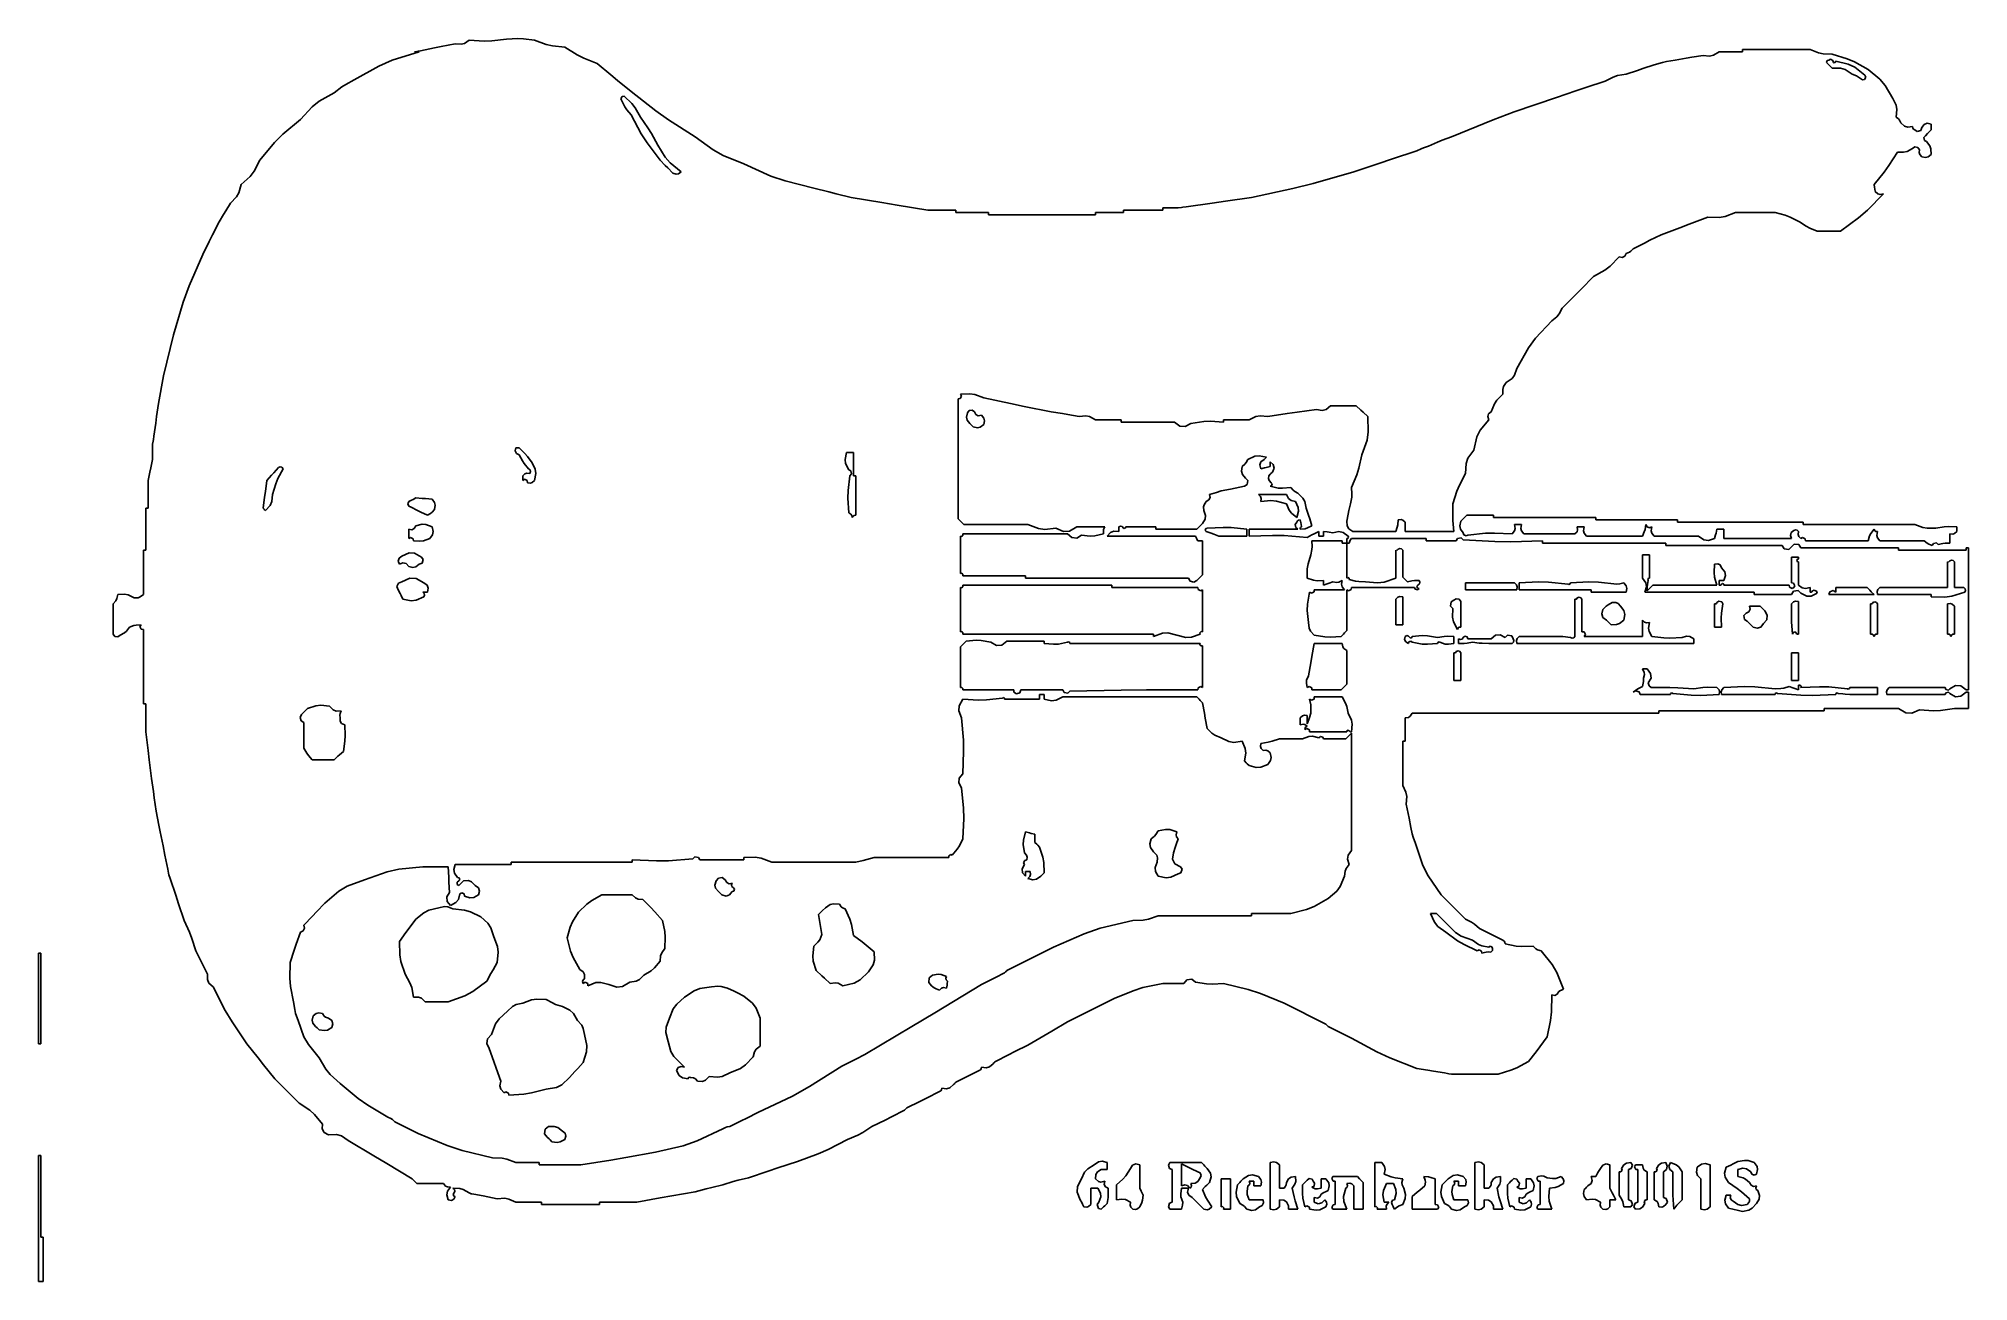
# Model space of a CAD drawing. Header units: metres. Extents: x 1 to 830, y -1 to 533.
import ezdxf

# ---------------------------------------------------------------- set-up
doc = ezdxf.new("R2010")
doc.units = ezdxf.units.M

msp = doc.modelspace()

# ---------------------------------------------------------------- linework, layer by layer
for p, q in [((183.906556, 530.68186), (182.467457, 530.322085)), ((186, 532), (183.906556, 530.68186)), ((192.39161, 531.616173), (186, 532)), ((195.644827, 531.717836), (192.39161, 531.616173)), ((202, 532.5), (195.644827, 531.717836)), ((206.798834, 532.72626), (202, 532.5)), ((209.236622, 532.624686), (206.798834, 532.72626)), ((214, 532), (209.236622, 532.624686)), ((219.020172, 530.18951), (214, 532)), ((152.854767, 523.412725), (147.128877, 520.958773)), ((164.5, 527), (152.854767, 523.412725)), ((163.5, 527.2), (162.5, 527)), ((162.5, 527), (163.3, 527)), ((163.3, 527), (163.7, 527)), ((164, 527.3), (163.5, 527.2)), ((163.7, 527), (164.5, 527)), ((165, 527.5), (164, 527.3)), ((171, 528.7), (165, 527.5)), ((174, 529.3), (171, 528.7)), ((180, 530.5), (174, 529.3)), ((182.467457, 530.322085), (180, 530.5)), ((221.694125, 529.572444), (219.020172, 530.18951)), ((227, 529), (221.694125, 529.572444)), ((232.324155, 525.705553), (227, 529)), ((235.16995, 524.282656), (232.324155, 525.705553)), ((241, 522), (235.16995, 524.282656)), ((698.544694, 522.51742), (695, 521.5)), ((700.358017, 522.920381), (698.544694, 522.51742)), ((704, 523.5), (700.358017, 522.920381)), ((708.8, 524.3), (704, 523.5)), ((711.2, 524.7), (708.8, 524.3)), ((716, 525.5), (711.2, 524.7)), ((718.851737, 525.240006), (716, 525.5)), ((720.505194, 525.594318), (718.851737, 525.240006)), ((723, 527), (720.505194, 525.594318)), ((727, 527), (723, 527)), ((729, 527), (727, 527)), ((733, 527), (729, 527)), ((744.6, 528), (733, 528)), ((733, 528), (733, 527.6)), ((733, 527.6), (733, 527.4)), ((733, 527.4), (733, 527)), ((750.4, 528), (744.6, 528)), ((762, 528), (750.4, 528)), ((765.619736, 526.593761), (762, 528)), ((767.620537, 526.17254), (765.619736, 526.593761)), ((771.5, 526), (767.620537, 526.17254)), ((769.387057, 523.344113), (769.103178, 522.492476)), ((769.103178, 522.492476), (769.5, 522)), ((770, 523.5), (769.387057, 523.344113)), ((770.810619, 523.878018), (770, 523.5)), ((771.816043, 523.375306), (770.810619, 523.878018)), ((777.939123, 524.066688), (771.5, 526)), ((772, 522.5), (771.816043, 523.375306)), ((772.385435, 522.273197), (772, 522.5)), ((772.950181, 522.55557), (772.385435, 522.273197)), ((773, 523), (772.950181, 522.55557)), ((778.407655, 521.768225), (773, 523)), ((781.107934, 522.737832), (777.939123, 524.066688)), ((787, 519.5), (781.107934, 522.737832)), ((136.5, 515), (132.944582, 513.061185)), ((147.128877, 520.958773), (136.5, 515)), ((246.793267, 517.191875), (241, 522)), ((249.693278, 514.791866), (246.793267, 517.191875)), ((255.5, 510), (249.693278, 514.791866)), ((674, 514.5), (665.6, 511.7)), ((677.38407, 516.216994), (674, 514.5)), ((679.262547, 516.843153), (677.38407, 516.216994)), ((683, 517.5), (679.262547, 516.843153)), ((687.8, 519.1), (683, 517.5)), ((690.2, 519.9), (687.8, 519.1)), ((695, 521.5), (690.2, 519.9)), ((769.5, 522), (770.3, 521.2)), ((770.3, 521.2), (770.7, 520.8)), ((770.7, 520.8), (771.5, 520)), ((771.5, 520), (775.042865, 520.090056)), ((775.042865, 520.090056), (777.070042, 519.493827)), ((777.070042, 519.493827), (780, 517.5)), ((781.156506, 520.448776), (778.407655, 521.768225)), ((780, 517.5), (781.905003, 516.718358)), ((785.5, 517), (781.156506, 520.448776)), ((781.905003, 516.718358), (782.829925, 516.204512)), ((782.829925, 516.204512), (784.5, 515)), ((784.5, 515), (785.375306, 515.183957)), ((785.375306, 515.183957), (785.878018, 516.189381)), ((785.878018, 516.189381), (785.5, 517)), ((791.960298, 515.253184), (787, 519.5)), ((794.173112, 512.618881), (791.960298, 515.253184)), ((121.581217, 505.812287), (118.552605, 503.410285)), ((128, 509.5), (121.581217, 505.812287)), ((131.225432, 511.948794), (128, 509.5)), ((132.944582, 513.061185), (131.225432, 511.948794)), ((251.624694, 507.816043), (251.121982, 506.810619)), ((251.121982, 506.810619), (251.5, 506)), ((251.5, 506), (252.805143, 503.427725)), ((252.5, 508), (251.624694, 507.816043)), ((255.861132, 504.91734), (252.5, 508)), ((266.122257, 501.692915), (255.5, 510)), ((653, 507.5), (634.799822, 501.25552)), ((661.4, 510.3), (653, 507.5)), ((665.6, 511.7), (661.4, 510.3)), ((797.5, 507), (794.173112, 512.618881)), ((798.933458, 504.076783), (797.5, 507)), ((113.5, 498), (105.903185, 491.652685)), ((118.552605, 503.410285), (113.5, 498)), ((252.805143, 503.427725), (253.62757, 502.194084)), ((253.62757, 502.194084), (255.5, 500)), ((255.5, 500), (259.896686, 491.844686)), ((257.339547, 503.016521), (255.861132, 504.91734)), ((259.5, 499), (257.339547, 503.016521)), ((262.773712, 494.382337), (259.5, 499)), ((271.646443, 497.775764), (266.122257, 501.692915)), ((283, 490.5), (271.646443, 497.775764)), ((625.782871, 497.849116), (608, 490.5)), ((634.799822, 501.25552), (625.782871, 497.849116)), ((799.277114, 502.243949), (798.933458, 504.076783)), ((799, 499), (799.277114, 502.243949)), ((800.014744, 498.218786), (799, 499)), ((800.460589, 497.66148), (800.014744, 498.218786)), ((801, 496.5), (800.460589, 497.66148)), ((105.903185, 491.652685), (102.347315, 488.096815)), ((259.896686, 491.844686), (262.425241, 487.90014)), ((264.28384, 491.966133), (262.773712, 494.382337)), ((267, 487), (264.28384, 491.966133)), ((290.790536, 484.929762), (283, 490.5)), ((608, 490.5), (603.928905, 489.09068)), ((802.569958, 495.123326), (801, 496.5)), ((803.931499, 494.714864), (802.569958, 495.123326)), ((806, 495), (803.931499, 494.714864)), ((806.096452, 494.285369), (806, 495)), ((806.377438, 493.86389), (806.096452, 494.285369)), ((807, 493.5), (806.377438, 493.86389)), ((808.033404, 492.770565), (807, 493.5)), ((809.610937, 493.296409), (808.033404, 492.770565)), ((810, 494.5), (809.610937, 493.296409)), ((810.974073, 495.903988), (810, 494.5)), ((810.83607, 490.225922), (811.5, 491)), ((811.089419, 488.959176), (810.83607, 490.225922)), ((812.342939, 496.417313), (810.974073, 495.903988)), ((811.5, 491), (812.5, 492)), ((814, 496), (812.342939, 496.417313)), ((812.5, 492), (813, 492.5)), ((813, 492.5), (814, 493.5)), ((814, 495), (814, 496)), ((814, 494.5), (814, 495)), ((814, 493.5), (814, 494.5)), ((102.347315, 488.096815), (96, 480.5)), ((262.425241, 487.90014), (268, 480.5)), ((270.190644, 481.805792), (267, 487)), ((272.299163, 479.380996), (270.190644, 481.805792)), ((295.110767, 482.563922), (290.790536, 484.929762)), ((304, 479), (295.110767, 482.563922)), ((582.2, 480.9), (576.8, 479.1)), ((593, 484.5), (582.2, 480.9)), ((594.974874, 485.360158), (593, 484.5)), ((595.976706, 485.760891), (594.974874, 485.360158)), ((598, 486.5), (595.976706, 485.760891)), ((601.919979, 488.28711), (598, 486.5)), ((603.928905, 489.09068), (601.919979, 488.28711)), ((795.841612, 478.17109), (799.5, 484)), ((799.5, 484), (802.167326, 483.926708)), ((802.167326, 483.926708), (803.63452, 484.265291)), ((803.63452, 484.265291), (806, 485.5)), ((806, 485.5), (806.993591, 486.20198)), ((806.993591, 486.20198), (808.287786, 485.986281)), ((808.287786, 485.986281), (809, 485)), ((809, 485), (808.857211, 483.743174)), ((808.857211, 483.743174), (809.131673, 482.919788)), ((809.131673, 482.919788), (810, 482)), ((810, 482), (811.618374, 481.682407)), ((812, 488.5), (811.089419, 488.959176)), ((811.618374, 481.682407), (812.721479, 481.958183)), ((813.389425, 486.615989), (812, 488.5)), ((812.721479, 481.958183), (814, 483)), ((813.85472, 485.336428), (813.389425, 486.615989)), ((814, 483), (813.85472, 485.336428)), ((91.893416, 473.566695), (88, 470)), ((93.594638, 475.799549), (91.893416, 473.566695)), ((96, 480.5), (93.594638, 475.799549)), ((268, 480.5), (270.2, 478.3)), ((270.2, 478.3), (271.3, 477.2)), ((271.3, 477.2), (273.5, 475)), ((277, 475.5), (272.299163, 479.380996)), ((273.5, 475), (274.843263, 474.557683)), ((274.843263, 474.557683), (275.834316, 474.699262)), ((275.834316, 474.699262), (277, 475.5)), ((315.562423, 473.713189), (304, 479)), ((321.664326, 471.577523), (315.562423, 473.713189)), ((566, 475.5), (548.550373, 470.537086)), ((576.8, 479.1), (566, 475.5)), ((789.5, 470), (793.82733, 475.351095)), ((793.82733, 475.351095), (795.841612, 478.17109)), ((85.967172, 464.719018), (83.5, 462)), ((86.957501, 466.479603), (85.967172, 464.719018)), ((88, 470), (86.957501, 466.479603)), ((334, 468.5), (321.664326, 471.577523)), ((340.4, 466.9), (334, 468.5)), ((343.6, 466.1), (340.4, 466.9)), ((350, 464.5), (343.6, 466.1)), ((363.208265, 462.350178), (350, 464.5)), ((522, 464.5), (510.8, 462.9)), ((539.732219, 468.332547), (522, 464.5)), ((548.550373, 470.537086), (539.732219, 468.332547)), ((786.600962, 459.062906), (793.5, 466)), ((789.644637, 468.792076), (789.5, 470)), ((789.74506, 468.18954), (789.644637, 468.792076)), ((790, 467), (789.74506, 468.18954)), ((791.096318, 466.041831), (790, 467)), ((792.062962, 465.765647), (791.096318, 466.041831)), ((793.5, 466), (792.062962, 465.765647)), ((80.5, 457.2), (78.5, 454)), ((81.5, 458.8), (80.5, 457.2)), ((83.5, 462), (81.5, 458.8)), ((369.808456, 461.250146), (363.208265, 462.350178)), ((383, 459), (369.808456, 461.250146)), ((387.8, 459), (383, 459)), ((390.2, 459), (387.8, 459)), ((395, 459), (390.2, 459)), ((395, 458.6), (395, 459)), ((395, 458.4), (395, 458.6)), ((395, 458), (395, 458.4)), ((400.6, 458), (395, 458)), ((403.4, 458), (400.6, 458)), ((409, 458), (403.4, 458)), ((409, 457.6), (409, 458)), ((409, 457.4), (409, 457.6)), ((409, 457), (409, 457.4)), ((427.4, 457), (409, 457)), ((436.6, 457), (427.4, 457)), ((455, 457), (436.6, 457)), ((459.8, 458), (455, 458)), ((455, 458), (455, 457.6)), ((455, 457.6), (455, 457.4)), ((455, 457.4), (455, 457)), ((462.2, 458), (459.8, 458)), ((467, 458), (462.2, 458)), ((473.8, 459), (467, 459)), ((467, 459), (467, 458.6)), ((467, 458.6), (467, 458.4)), ((467, 458.4), (467, 458)), ((477.2, 459), (473.8, 459)), ((484, 459), (477.2, 459)), ((486.6, 460), (484, 460)), ((484, 460), (484, 459.6)), ((484, 459.6), (484, 459.4)), ((484, 459.4), (484, 459)), ((487.9, 460), (486.6, 460)), ((490.5, 460), (487.9, 460)), ((491.9, 460.2), (490.5, 460)), ((492.6, 460.3), (491.9, 460.2)), ((494, 460.5), (492.6, 460.3)), ((505.2, 462.1), (494, 460.5)), ((510.8, 462.9), (505.2, 462.1)), ((709.996958, 453.008125), (718, 456)), ((718, 456), (722.863653, 455.842271)), ((722.863653, 455.842271), (725.450403, 456.273395)), ((725.450403, 456.273395), (730, 458)), ((730, 458), (736.8, 458)), ((736.8, 458), (740.2, 458)), ((740.2, 458), (747, 458)), ((747, 458), (751.343207, 456.843905)), ((751.343207, 456.843905), (753.488442, 456.026673)), ((753.488442, 456.026673), (757.5, 454)), ((782.859259, 455.826838), (786.600962, 459.062906)), ((75.7, 448.4), (74.3, 445.6)), ((78.5, 454), (75.7, 448.4)), ((693.2, 446.1), (698, 448.5)), ((698, 448.5), (705.99695, 451.508122)), ((705.99695, 451.508122), (709.996958, 453.008125)), ((757.5, 454), (760.373095, 452.181945)), ((760.373095, 452.181945), (761.889614, 451.373135)), ((761.889614, 451.373135), (765, 450)), ((765, 450), (769, 450)), ((769, 450), (771, 450)), ((771, 450), (775, 450)), ((775, 450), (782.859259, 455.826838)), ((71.5, 440), (65.652576, 426.537176)), ((74.3, 445.6), (71.5, 440)), ((682.390448, 439.304824), (683, 440.5)), ((683, 440.5), (684.34922, 441.009514)), ((684.34922, 441.009514), (685.010749, 441.450533)), ((685.010749, 441.450533), (686, 442.5)), ((686, 442.5), (690.8, 444.9)), ((690.8, 444.9), (693.2, 446.1)), ((669, 430.5), (673.820988, 433.270933)), ((673.820988, 433.270933), (676.102521, 435.033936)), ((676.102521, 435.033936), (680, 439)), ((680, 439), (681.321872, 438.770536)), ((681.321872, 438.770536), (682.390448, 439.304824)), ((65.652576, 426.537176), (63.133271, 419.583894)), ((660.9, 422.4), (663.6, 425.1)), ((663.6, 425.1), (669, 430.5)), ((63.133271, 419.583894), (59, 405.5)), ((654.196405, 414.474007), (655.5, 417)), ((655.5, 417), (660.9, 422.4)), ((644.055961, 404.082432), (651, 411.5)), ((651, 411.5), (653.217836, 413.277978)), ((653.217836, 413.277978), (654.196405, 414.474007)), ((59, 405.5), (56.019995, 393.790193)), ((636, 391), (640.968587, 399.863021)), ((640.968587, 399.863021), (644.055961, 404.082432)), ((56.019995, 393.790193), (54.717278, 387.877865)), ((635.046336, 388.155615), (636, 391)), ((54.717278, 387.877865), (52.5, 376)), ((629.936519, 382.087096), (630.298142, 383.292506)), ((630, 380), (629.936519, 382.087096)), ((630.298142, 383.292506), (631.5, 385)), ((631.5, 385), (633.963583, 386.711945)), ((633.963583, 386.711945), (635.046336, 388.155615)), ((52.5, 376), (51.7, 370.4)), ((396, 378), (396.889298, 378.095653)), ((396, 357.4), (396, 378)), ((396.889298, 378.095653), (397.457056, 379.23117)), ((397, 380), (401.037575, 380.240802)), ((397.457056, 379.23117), (397, 380)), ((402.006409, 373.20198), (400.712214, 372.986281)), ((401.037575, 380.240802), (403.210768, 379.914823)), ((403, 372.5), (402.006409, 373.20198)), ((403.210768, 379.914823), (407, 378.5)), ((407, 378.5), (418.575503, 375.984501)), ((418.575503, 375.984501), (424.376655, 374.784262)), ((424.376655, 374.784262), (436, 372.5)), ((541.6, 372.3), (550, 373.5)), ((550, 373.5), (552.432321, 373.048543)), ((552.432321, 373.048543), (554.066285, 373.457034)), ((554.066285, 373.457034), (556, 375)), ((556, 375), (560.4, 375)), ((560.4, 375), (562.6, 375)), ((562.6, 375), (567, 375)), ((567, 375), (568.99351, 373.192815)), ((568.99351, 373.192815), (569.993536, 372.292792)), ((625, 372.5), (626.38342, 375.829587)), ((626.38342, 375.829587), (627.45862, 377.442387)), ((627.45862, 377.442387), (630, 380)), ((51.3, 367.6), (50.5, 362)), ((51.7, 370.4), (51.3, 367.6)), ((400, 372), (399.550894, 370.21162)), ((399.550894, 370.21162), (399.835731, 368.929852)), ((399.835731, 368.929852), (401, 367.5)), ((400.712214, 372.986281), (400, 372)), ((401, 367.5), (401.6, 366.9)), ((401.6, 366.9), (401.9, 366.6)), ((401.9, 366.6), (402.5, 366)), ((402.5, 366), (404.301047, 365.604739)), ((403.609552, 371.304824), (403, 372.5)), ((404.678128, 370.770536), (403.609552, 371.304824)), ((404.301047, 365.604739), (405.535868, 365.879144)), ((406, 371), (404.678128, 370.770536)), ((405.535868, 365.879144), (407, 367)), ((407.041817, 369.721479), (406, 371)), ((407, 367), (407.317593, 368.618374)), ((407.317593, 368.618374), (407.041817, 369.721479)), ((436, 372.5), (440.8, 371.7)), ((440.8, 371.7), (443.2, 371.3)), ((443.2, 371.3), (448, 370.5)), ((448, 370.5), (450.851737, 370.759994)), ((450.851737, 370.759994), (452.505194, 370.405682)), ((452.505194, 370.405682), (455, 369)), ((455, 369), (459.4, 369)), ((459.4, 369), (461.6, 369)), ((461.6, 369), (466, 369)), ((466, 369), (466, 368.6)), ((466, 368.6), (466, 368.4)), ((466, 368.4), (466, 368)), ((466, 368), (475.2, 368)), ((475.2, 368), (479.8, 368)), ((479.8, 368), (489, 368)), ((489, 368), (491.20415, 366.261689)), ((491.20415, 366.261689), (493.571158, 366.092617)), ((493.571158, 366.092617), (496, 367.5)), ((496, 367.5), (501.54767, 368.289529)), ((501.54767, 368.289529), (504.410141, 368.39176)), ((504.410141, 368.39176), (510, 368)), ((510, 368.6), (510, 369)), ((510, 369), (514.4, 369)), ((510, 368.4), (510, 368.6)), ((510, 368), (510, 368.4)), ((514.4, 369), (516.6, 369)), ((516.6, 369), (521, 369)), ((521, 369), (523.923621, 370.432634)), ((523.923621, 370.432634), (525.755973, 370.7762)), ((525.755973, 370.7762), (529, 370.5)), ((529, 370.5), (537.4, 371.7)), ((537.4, 371.7), (541.6, 372.3)), ((569.993536, 372.292792), (572, 370.5)), ((572, 370.5), (572.18673, 363.827285)), ((620.239411, 364.566269), (624, 369)), ((623.518379, 370.37406), (623.865158, 371.587787)), ((624, 369), (623.518379, 370.37406)), ((623.865158, 371.587787), (625, 372.5)), ((50.2, 359.9), (50, 358.5)), ((50, 358.5), (50, 355.9)), ((50.3, 360.6), (50.2, 359.9)), ((50.5, 362), (50.3, 360.6)), ((206, 357), (205.770536, 355.678128)), ((206.6, 357), (206, 357)), ((206.9, 357), (206.6, 357)), ((207.5, 357), (206.9, 357)), ((209.853646, 354.538222), (207.5, 357)), ((396, 347.1), (396, 357.4)), ((571.655006, 360.317907), (569.5, 354)), ((572.18673, 363.827285), (571.655006, 360.317907)), ((617.5, 356), (618.790631, 361.66871)), ((618.790631, 361.66871), (620.239411, 364.566269)), ((49.2, 348.4), (48.8, 346.6)), ((50, 352), (49.2, 348.4)), ((50, 355.9), (50, 354.6)), ((50, 354.6), (50, 352)), ((104, 348.5), (101.99725, 346.302503)), ((104.774603, 348.782824), (104, 348.5)), ((105.44962, 348.61407), (104.774603, 348.782824)), ((106, 348), (105.44962, 348.61407)), ((205.770536, 355.678128), (206.304824, 354.609552)), ((206.304824, 354.609552), (207.5, 354)), ((207.5, 354), (208.805143, 351.427725)), ((208.805143, 351.427725), (209.62757, 350.194084)), ((209.62757, 350.194084), (211.5, 348)), ((210.961747, 353.228649), (209.853646, 354.538222)), ((213, 350.5), (210.961747, 353.228649)), ((214.305775, 347.769624), (213, 350.5)), ((348, 355), (347.43574, 352.026515)), ((347.43574, 352.026515), (347.676373, 350.221766)), ((347.676373, 350.221766), (349, 347.5)), ((349.2, 355), (348, 355)), ((349.8, 355), (349.2, 355)), ((351, 355), (349.8, 355)), ((351, 351), (351, 355)), ((351, 349), (351, 351)), ((351, 345), (351, 349)), ((518, 349), (517.714864, 346.931499)), ((519.226136, 349.967776), (518, 349)), ((519.769196, 350.619448), (519.226136, 349.967776)), ((520.5, 352), (519.769196, 350.619448)), ((523.428568, 353.350366), (520.5, 352)), ((525.329144, 353.587938), (523.428568, 353.350366)), ((528.5, 353), (525.329144, 353.587938)), ((525.582687, 349.657061), (526.096012, 351.025927)), ((526, 348), (525.582687, 349.657061)), ((527.6, 348.4), (526, 348)), ((526.096012, 351.025927), (527.5, 352)), ((527.5, 352), (527.9, 352.4)), ((528.4, 348.6), (527.6, 348.4)), ((527.9, 352.4), (528.1, 352.6)), ((528.1, 352.6), (528.5, 353)), ((530, 349), (528.4, 348.6)), ((531.361218, 349.756181), (530, 351)), ((530, 351), (530, 350.2)), ((530, 350.2), (530, 349.8)), ((530, 349.8), (530, 349)), ((531, 346.5), (531.706309, 348.20327)), ((531.706309, 348.20327), (531.361218, 349.756181)), ((568.200246, 348.26322), (567.286254, 345.41969)), ((569.5, 354), (568.200246, 348.26322)), ((614, 346), (614.22507, 350.231943)), ((614.22507, 350.231943), (615.036872, 352.551377)), ((615.036872, 352.551377), (617.5, 356)), ((48.8, 346.6), (48, 343)), ((48, 343), (48, 338.2)), ((99, 343), (98.410364, 338.198716)), ((100.997247, 345.2025), (99, 343)), ((101.99725, 346.302503), (100.997247, 345.2025)), ((101.5, 337), (102.908516, 341.540494)), ((102.908516, 341.540494), (103.822295, 343.774175)), ((103.822295, 343.774175), (106, 348)), ((209.919788, 345.868327), (209, 345)), ((209, 345), (209, 344.2)), ((209, 344.2), (209, 343.8)), ((209, 343.8), (209, 343)), ((209, 343), (209.76883, 343.457056)), ((209.76883, 343.457056), (210.904347, 342.889298)), ((210.743174, 346.142789), (209.919788, 345.868327)), ((212, 346), (210.743174, 346.142789)), ((210.904347, 342.889298), (211, 342)), ((211, 342), (212.256826, 341.857211)), ((211.5, 348), (212.135711, 347.474765)), ((212.313752, 346.762601), (212, 346)), ((212.135711, 347.474765), (212.313752, 346.762601)), ((212.256826, 341.857211), (213.080212, 342.131673)), ((213.080212, 342.131673), (214, 343)), ((214, 343), (214.544776, 345.977116)), ((214.544776, 345.977116), (214.305775, 347.769624)), ((349.5, 345), (348.717836, 338.644827)), ((349, 347.5), (349.913717, 347.047098)), ((350.169238, 345.769493), (349.5, 345)), ((349.913717, 347.047098), (350.169238, 345.769493)), ((351.4, 345), (351, 345)), ((351.6, 345), (351.4, 345)), ((352, 345), (351.6, 345)), ((352, 338.2), (352, 345)), ((396, 326.5), (396, 347.1)), ((519, 340.5), (515, 339.7)), ((517.714864, 346.931499), (518.123326, 345.569958)), ((518.123326, 345.569958), (519.5, 344)), ((520.240612, 341.178883), (519, 340.5)), ((519.5, 344), (520.5009, 343.000901)), ((520.5009, 343.000901), (520.240612, 341.178883)), ((529.340659, 343.745165), (529.5, 345)), ((529.619626, 342.908263), (529.340659, 343.745165)), ((529.5, 345), (530.1, 345.6)), ((530.5, 342), (529.619626, 342.908263)), ((530, 340.5), (530.612943, 340.655887)), ((533.517952, 339.710055), (530, 340.5)), ((530.1, 345.6), (530.4, 345.9)), ((530.4, 345.9), (531, 346.5)), ((530.896822, 341.507524), (530.5, 342)), ((530.612943, 340.655887), (530.896822, 341.507524)), ((539, 340), (535.416195, 339.604597)), ((539.967776, 338.773864), (539, 340)), ((567.286254, 345.41969), (565, 340)), ((565, 340), (565.180592, 337.198681)), ((610.31077, 338.348001), (611.422737, 340.976285)), ((611.422737, 340.976285), (614, 346)), ((48, 338.2), (48, 335.8)), ((48, 335.8), (48, 331)), ((98.110362, 335.798693), (97.5, 331)), ((98.410364, 338.198716), (98.110362, 335.798693)), ((98.5, 330), (100.526771, 332.274247)), ((100.526771, 332.274247), (101.250904, 333.963892)), ((101.250904, 333.963892), (101.5, 337)), ((160, 334), (159.607047, 332.99721)), ((159.607047, 332.99721), (160.023868, 331.955156)), ((161.240755, 334.510418), (160, 334)), ((160.023868, 331.955156), (161, 331.5)), ((161.847212, 334.813647), (161.240755, 334.510418)), ((163, 335.5), (161.847212, 334.813647)), ((165.798229, 335.276581), (163, 335.5)), ((167.198425, 335.176567), (165.798229, 335.276581)), ((170, 335), (167.198425, 335.176567)), ((171.120856, 333.535868), (170, 335)), ((171, 330.5), (171.395261, 332.301047)), ((171.395261, 332.301047), (171.120856, 333.535868)), ((348.717836, 338.644827), (348.616173, 335.39161)), ((348.616173, 335.39161), (349, 329)), ((352, 334.8), (352, 338.2)), ((352, 328), (352, 334.8)), ((501.688362, 332.564297), (501.459474, 331.648744)), ((501.459474, 331.648744), (501.5, 330)), ((502.5, 334), (501.688362, 332.564297)), ((503.695176, 334.609552), (502.5, 334)), ((504.229464, 335.678128), (503.695176, 334.609552)), ((506.024084, 337.512918), (504, 337)), ((504, 337), (504.229464, 335.678128)), ((507.027828, 337.814042), (506.024084, 337.512918)), ((509, 338.5), (507.027828, 337.814042)), ((513, 339.3), (509, 338.5)), ((515, 339.7), (513, 339.3)), ((529.8, 337), (525, 337)), ((525, 337), (525.868327, 336.080212)), ((525.868327, 336.080212), (526.142789, 335.256826)), ((526.142789, 335.256826), (526, 334)), ((526, 334), (530.405149, 334.338615)), ((532.2, 337), (529.8, 337)), ((530.405149, 334.338615), (532.728128, 334.127435)), ((537, 337), (532.2, 337)), ((532.728128, 334.127435), (537, 333)), ((535.416195, 339.604597), (533.517952, 339.710055)), ((537.923004, 335.225722), (537, 337)), ((537, 333), (538.21334, 330.256315)), ((539.038252, 334.389286), (537.923004, 335.225722)), ((541, 334), (539.038252, 334.389286)), ((540.619448, 338.230804), (539.967776, 338.773864)), ((542, 337.5), (540.619448, 338.230804)), ((542.080692, 331.409227), (541, 334)), ((544.073493, 335.397472), (542, 337.5)), ((544.886051, 333.888437), (544.073493, 335.397472)), ((545.5, 331), (544.886051, 333.888437)), ((564.5, 333), (563.9, 330)), ((565.076916, 335.747211), (564.5, 333)), ((565.180592, 337.198681), (565.076916, 335.747211)), ((608.479456, 328.195879), (608.5, 333)), ((608.5, 333), (610.31077, 338.348001)), ((47.4, 331), (47, 331)), ((47, 331), (47, 323.8)), ((47, 323.8), (47, 320.2)), ((47.6, 331), (47.4, 331)), ((48, 331), (47.6, 331)), ((97.5, 331), (97.9, 330.6)), ((97.9, 330.6), (98.1, 330.4)), ((98.1, 330.4), (98.5, 330)), ((161, 331.5), (163.8, 330.1)), ((163, 323.5), (162.390448, 322.304824)), ((165.717415, 324.204027), (163, 323.5)), ((163.8, 330.1), (165.2, 329.4)), ((165.2, 329.4), (168, 328)), ((167.410238, 324.083111), (165.717415, 324.204027)), ((170, 323), (167.410238, 324.083111)), ((168, 328), (169.371453, 328.747741)), ((169.371453, 328.747741), (170.017206, 329.285868)), ((170.017206, 329.285868), (171, 330.5)), ((349, 329), (349.89279, 328.549527)), ((349.89279, 328.549527), (350.317527, 327.983211)), ((350.317527, 327.983211), (350.5, 327)), ((350.5, 327), (350.86389, 327.622562)), ((350.86389, 327.622562), (351.285369, 327.903548)), ((351.285369, 327.903548), (352, 328)), ((397, 325.5), (396, 326.5)), ((397.5, 325), (397, 325.5)), ((398.5, 324), (397.5, 325)), ((409.5, 324), (398.5, 324)), ((415, 324), (409.5, 324)), ((426, 324), (415, 324)), ((430.518108, 322.271792), (426, 324)), ((465.762601, 323.313752), (465, 323)), ((466.474765, 323.135711), (465.762601, 323.313752)), ((500, 323.5), (499.5, 323)), ((501, 324.5), (500, 323.5)), ((502.15669, 326.382038), (501, 324.5)), ((501.5, 330), (502.298344, 327.940231)), ((502.298344, 327.940231), (502.15669, 326.382038)), ((538.21334, 330.256315), (539.205798, 328.933038)), ((539.205798, 328.933038), (541.5, 327)), ((540.79802, 324.006409), (541.5, 325)), ((541.013719, 322.712214), (540.79802, 324.006409)), ((541.5, 327), (542.201489, 329.718072)), ((541.5, 325), (541.86389, 325.622562)), ((541.86389, 325.622562), (542.285369, 325.903548)), ((542.201489, 329.718072), (542.080692, 331.409227)), ((542.285369, 325.903548), (543, 326)), ((543, 326), (543.25494, 324.81046)), ((543.25494, 324.81046), (543.355363, 324.207924)), ((543.355363, 324.207924), (543.5, 323)), ((546.5283, 328.009582), (545.5, 331)), ((546.125757, 322.579558), (548, 323.5)), ((547.028389, 326.509314), (546.5283, 328.009582)), ((548, 323.5), (547.028389, 326.509314)), ((563.6, 328.5), (563, 325.5)), ((563, 325.5), (563.11557, 323.44412)), ((563.11557, 323.44412), (563.815497, 322.184251)), ((563.9, 330), (563.6, 328.5)), ((584.633566, 322.938709), (584.839173, 323.966743)), ((584.839173, 323.966743), (585, 326)), ((585, 326), (586.256826, 326.142789)), ((586.256826, 326.142789), (587.080212, 325.868327)), ((587.080212, 325.868327), (588, 325)), ((588, 325), (588, 323.4)), ((588, 323.4), (588, 322.6)), ((608.579878, 325.78576), (608.479456, 328.195879)), ((609, 321), (608.579878, 325.78576)), ((612, 325.5), (611.482656, 323.527095)), ((611.482656, 323.527095), (611.763642, 322.122165)), ((613, 326.5), (612, 325.5)), ((613.5, 327), (613, 326.5)), ((614.5, 328), (613.5, 327)), ((619.1, 328), (614.5, 328)), ((621.4, 328), (619.1, 328)), ((626, 328), (621.4, 328)), ((626, 327.6), (626, 328)), ((626, 327.4), (626, 327.6)), ((626, 327), (626, 327.4)), ((643.6, 327), (626, 327)), ((635.317593, 322.381626), (635, 324)), ((635, 324), (636.2, 324)), ((636.2, 324), (636.8, 324)), ((636.8, 324), (638, 324)), ((638, 324), (637.682407, 322.381626)), ((652.4, 327), (643.6, 327)), ((670, 327), (652.4, 327)), ((670, 326.6), (670, 327)), ((670, 326.4), (670, 326.6)), ((670, 326), (670, 326.4)), ((684, 326), (670, 326)), ((691, 326), (684, 326)), ((705, 326), (691, 326)), ((691.07889, 321.954843), (691.5, 324)), ((691.5, 324), (691.955156, 323.023868)), ((705, 325.6), (705, 326)), ((705, 325.4), (705, 325.6)), ((705, 325), (705, 325.4)), ((726.6, 325), (705, 325)), ((737.4, 325), (726.6, 325)), ((759, 325), (737.4, 325)), ((759, 324.6), (759, 325)), ((759, 324.4), (759, 324.6)), ((759, 324), (759, 324.4)), ((778.2, 324), (759, 324)), ((787.8, 324), (778.2, 324)), ((807, 324), (787.8, 324)), ((810.453672, 322.820107), (807, 324)), ((47, 320.2), (47, 313)), ((161.321872, 321.770536), (160, 322)), ((160, 322), (160, 320.4)), ((160, 320.4), (160, 319.6)), ((160, 319.6), (160, 318)), ((160, 318), (160.76883, 318.457056)), ((160.76883, 318.457056), (161.904347, 317.889298)), ((162.390448, 322.304824), (161.321872, 321.770536)), ((161.904347, 317.889298), (162, 317)), ((162, 317), (164.826374, 316.892255)), ((164.826374, 316.892255), (166.316849, 317.10518)), ((166.316849, 317.10518), (169, 318)), ((169, 318), (170.196405, 319.651852)), ((170.469046, 321.015058), (170, 323)), ((170.196405, 319.651852), (170.469046, 321.015058)), ((397, 312.6), (397, 319)), ((397, 319), (397.557707, 318.905325)), ((397.557707, 318.905325), (398.094675, 319.442293)), ((398.094675, 319.442293), (398, 320)), ((398, 320), (416, 320)), ((416, 320), (425, 320)), ((425, 320), (443, 320)), ((433.195506, 321.937117), (430.518108, 322.271792)), ((438, 322.5), (433.195506, 321.937117)), ((441.320784, 321.095581), (438, 322.5)), ((443.855218, 321.236382), (441.320784, 321.095581)), ((443, 320), (444.8274, 318.431367)), ((447, 323), (443.855218, 321.236382)), ((444.8274, 318.431367), (446.93817, 318.25547)), ((446.93817, 318.25547), (449, 319.5)), ((451.8, 323), (447, 323)), ((449, 319.5), (452.775267, 319.023182)), ((454.2, 323), (451.8, 323)), ((452.775267, 319.023182), (454.795643, 319.129517)), ((459, 323), (454.2, 323)), ((454.795643, 319.129517), (458.5, 320)), ((458.388864, 321.211466), (458.501964, 321.890063)), ((458.5, 320), (458.388864, 321.211466)), ((458.501964, 321.890063), (459, 323)), ((461.472009, 320.572638), (460, 319)), ((460, 319), (475.2, 319)), ((462.849485, 321.123629), (461.472009, 320.572638)), ((465, 321), (462.849485, 321.123629)), ((465, 323), (465, 322.2)), ((465, 322.2), (465, 321.8)), ((465, 321.8), (465, 321)), ((467, 322.5), (466.474765, 323.135711)), ((467.385435, 322.273197), (467, 322.5)), ((467.950181, 322.55557), (467.385435, 322.273197)), ((468, 323), (467.950181, 322.55557)), ((473.2, 323), (468, 323)), ((475.8, 323), (473.2, 323)), ((475.2, 319), (482.8, 319)), ((481, 323), (475.8, 323)), ((481, 322.6), (481, 323)), ((481, 322.4), (481, 322.6)), ((481, 322), (481, 322.4)), ((488, 322), (481, 322)), ((482.8, 319), (498, 319)), ((491.5, 322), (488, 322)), ((498.5, 322), (491.5, 322)), ((498, 319), (498.4, 318.2)), ((498.4, 318.2), (498.6, 317.8)), ((499.5, 323), (498.5, 322)), ((498.6, 317.8), (499, 317)), ((499, 317), (499.8, 317)), ((499.8, 317), (500.2, 317)), ((500.2, 317), (501, 317)), ((501, 317), (501, 311.2)), ((502.387057, 322.344113), (502.103178, 321.492476)), ((502.103178, 321.492476), (502.5, 321)), ((503, 322.5), (502.387057, 322.344113)), ((502.5, 321), (504.753673, 320.366788)), ((509.79552, 322.817668), (503, 322.5)), ((504.753673, 320.366788), (505.865998, 319.962307)), ((505.865998, 319.962307), (508, 319)), ((508, 319), (512.8, 319)), ((513.234897, 322.71651), (509.79552, 322.817668)), ((512.8, 319), (515.2, 319)), ((520, 322), (513.234897, 322.71651)), ((515.2, 319), (520, 319)), ((520, 320.8), (520, 322)), ((520, 320.2), (520, 320.8)), ((520, 319), (520, 320.2)), ((521, 320.8), (521, 322)), ((521, 322), (529.4, 322)), ((521, 320.2), (521, 320.8)), ((521, 319), (521, 320.2)), ((530.994001, 319.39992), (521, 319)), ((529.4, 322), (533.6, 322)), ((536.029981, 319.2992), (530.994001, 319.39992)), ((533.6, 322), (542, 322)), ((546, 318.5), (536.029981, 319.2992)), ((542, 322), (541.013719, 322.712214)), ((543.109076, 322.782794), (542.93921, 322.443063)), ((542.93921, 322.443063), (543, 322)), ((543, 322), (545.0714, 322.263251)), ((543.5, 323), (543.109076, 322.782794)), ((545.0714, 322.263251), (546.125757, 322.579558)), ((547.95326, 319.588473), (546, 318.5)), ((548.957265, 320.090475), (547.95326, 319.588473)), ((553.2, 317), (548, 317)), ((548, 317), (548.050505, 314.592211)), ((551, 321), (548.957265, 320.090475)), ((551, 320.2), (551, 321)), ((551, 319.8), (551, 320.2)), ((551, 319), (551, 319.8)), ((551.8, 319), (551, 319)), ((552.2, 319), (551.8, 319)), ((553, 319), (552.2, 319)), ((554.608939, 320.893629), (553, 321)), ((553, 321), (553, 320.2)), ((553, 320.2), (553, 319.8)), ((553, 319.8), (553, 319)), ((555.8, 317), (553.2, 317)), ((555.414383, 320.792949), (554.608939, 320.893629)), ((557, 320.5), (555.414383, 320.792949)), ((561, 317), (555.8, 317)), ((559.60752, 321.066426), (557, 320.5)), ((561.40437, 320.651768), (559.60752, 321.066426)), ((561, 316.6), (561, 317)), ((561, 316.4), (561, 316.6)), ((561, 316), (561, 316.4)), ((563, 316), (561, 316)), ((561, 316), (563, 316)), ((563, 316), (561, 316)), ((563.5, 319), (561.40437, 320.651768)), ((563, 318), (563.443126, 318.060323)), ((563, 316), (563, 318)), ((563, 318), (563, 316)), ((563, 316), (563, 318)), ((564, 316), (563, 316)), ((563, 316), (564, 316)), ((564, 316), (563, 316)), ((563, 301), (563, 316)), ((563, 316), (563, 301)), ((563, 301), (563, 316)), ((563.443126, 318.060323), (563.717617, 318.609305)), ((563.717617, 318.609305), (563.5, 319)), ((563.815497, 322.184251), (565.5, 321)), ((564.236346, 316.862636), (564, 316)), ((564.451699, 317.293342), (564.236346, 316.862636)), ((565, 318), (564.451699, 317.293342)), ((577.8, 318), (565, 318)), ((565.5, 321), (572.9, 321)), ((572.9, 321), (576.6, 321)), ((576.6, 321), (584, 321)), ((584.2, 318), (577.8, 318)), ((584, 321), (584.633566, 322.938709)), ((597, 318), (584.2, 318)), ((588, 322.6), (588, 321)), ((588, 321), (596.4, 321)), ((596.4, 321), (600.6, 321)), ((597, 317.6), (597, 318)), ((597, 317.4), (597, 317.6)), ((597, 317), (597, 317.4)), ((602.2, 317), (597, 317)), ((600.6, 321), (609, 321)), ((604.8, 317), (602.2, 317)), ((610, 317), (604.8, 317)), ((610.573864, 318.072697), (610, 317)), ((612.109253, 318.328596), (610.573864, 318.072697)), ((611.763642, 322.122165), (613, 320.5)), ((613, 317.5), (612.109253, 318.328596)), ((613, 320.5), (613.183957, 319.624694)), ((626.577476, 316.692446), (613, 317.5)), ((613.183957, 319.624694), (614.189381, 319.121982)), ((614.189381, 319.121982), (615, 319.5)), ((615, 319.5), (622.562645, 320.278717)), ((622.562645, 320.278717), (626.406866, 320.379881)), ((626.406866, 320.379881), (634, 320)), ((633.404649, 316.592046), (626.577476, 316.692446)), ((647, 317), (633.404649, 316.592046)), ((634, 320), (635.041817, 321.278521)), ((635.041817, 321.278521), (635.317593, 322.381626)), ((637.682407, 322.381626), (637.958183, 321.278521)), ((637.958183, 321.278521), (639, 320)), ((639, 320), (647.8, 320)), ((647, 316.6), (647, 317)), ((647, 316.4), (647, 316.6)), ((647, 316), (647, 316.4)), ((668.2, 316), (647, 316)), ((647.8, 320), (652.2, 320)), ((652.2, 320), (661, 320)), ((661, 320), (661.868327, 320.919788)), ((661.868327, 320.919788), (662.142789, 321.743174)), ((662.142789, 321.743174), (662, 323)), ((662, 323), (663.2, 323)), ((663.2, 323), (663.8, 323)), ((663.8, 323), (665, 323)), ((665, 323), (664.682407, 321.381626)), ((664.682407, 321.381626), (664.958183, 320.278521)), ((664.958183, 320.278521), (666, 319)), ((666, 319), (675.6, 319)), ((678.8, 316), (668.2, 316)), ((675.6, 319), (680.4, 319)), ((700, 316), (678.8, 316)), ((680.4, 319), (690, 319)), ((690, 319), (690.774205, 320.939228)), ((690.774205, 320.939228), (691.07889, 321.954843)), ((691.955156, 323.023868), (692.99721, 322.607047)), ((692.99721, 322.607047), (694, 323)), ((694, 323), (693.682407, 321.381626)), ((693.682407, 321.381626), (693.958183, 320.278521)), ((693.958183, 320.278521), (695, 319)), ((695, 319), (702.6, 319)), ((700, 315.6), (700, 316)), ((700, 315.4), (700, 315.6)), ((700, 315), (700, 315.4)), ((702.6, 319), (706.4, 319)), ((706.4, 319), (714, 319)), ((714, 319), (716.362929, 317.445469)), ((716.362929, 317.445469), (718.29632, 317.16927)), ((718.29632, 317.16927), (721, 318)), ((721, 318), (721.4, 319.6)), ((721.4, 319.6), (721.6, 320.4)), ((721.6, 320.4), (722, 322)), ((722, 322), (723.2, 322)), ((723.2, 322), (723.8, 322)), ((723.8, 322), (725, 322)), ((725, 322), (725, 320.4)), ((725, 320.4), (725, 319.6)), ((725, 319.6), (725, 318)), ((725, 318), (736.6, 318)), ((736.6, 318), (742.4, 318)), ((742.4, 318), (754, 318)), ((753.518379, 319.37406), (753.865158, 320.587787)), ((754, 318), (753.518379, 319.37406)), ((753.865158, 320.587787), (755, 321.5)), ((755.123266, 315.656837), (754, 314.5)), ((755, 321.5), (755.774603, 321.782824)), ((757.196056, 315.397739), (755.123266, 315.656837)), ((755.774603, 321.782824), (756.44962, 321.61407)), ((756.44962, 321.61407), (757, 321)), ((757, 321), (756.857211, 319.743174)), ((756.857211, 319.743174), (757.131673, 318.919788)), ((757.131673, 318.919788), (758, 318)), ((758, 314), (757.196056, 315.397739)), ((758, 318), (758.76883, 318.457056)), ((758.76883, 318.457056), (759.904347, 317.889298)), ((759.904347, 317.889298), (760, 317)), ((760, 317), (770.8, 317)), ((770.8, 317), (776.2, 317)), ((776.2, 317), (787, 317)), ((787, 317), (787.555248, 319.166033)), ((787.555248, 319.166033), (788.100322, 320.256182)), ((788.100322, 320.256182), (789.5, 322)), ((789.5, 322), (789.86389, 321.377438)), ((789.86389, 321.377438), (790.285369, 321.096452)), ((790.285369, 321.096452), (791, 321)), ((791, 321), (790.682407, 319.381626)), ((790.682407, 319.381626), (790.958183, 318.278521)), ((790.958183, 318.278521), (792, 317)), ((792, 317), (799.6, 317)), ((799.6, 317), (803.4, 317)), ((803.4, 317), (811, 317)), ((812.350345, 322.503995), (810.453672, 322.820107)), ((811, 317), (812.263382, 315.998068)), ((812.263382, 315.998068), (812.995388, 315.579779)), ((816, 322.5), (812.350345, 322.503995)), ((812.995388, 315.579779), (814.5, 315)), ((814.5, 315), (814.952902, 315.913717)), ((814.952902, 315.913717), (816.230507, 316.169238)), ((819.560289, 323.069511), (816, 322.5)), ((816.230507, 316.169238), (817, 315.5)), ((817, 315.5), (818.97386, 315.879309)), ((818.97386, 315.879309), (819.990115, 315.980935)), ((821.398536, 323.171636), (819.560289, 323.069511)), ((819.990115, 315.980935), (822, 316)), ((825, 323), (821.398536, 323.171636)), ((822, 318.4), (822, 320)), ((822, 320), (823.256826, 319.857211)), ((822, 317.6), (822, 318.4)), ((822, 316), (822, 317.6)), ((823.256826, 319.857211), (824.080212, 320.131673)), ((824.080212, 320.131673), (825, 321)), ((825, 322.2), (825, 323)), ((825, 321.8), (825, 322.2)), ((825, 321), (825, 321.8)), ((46.4, 313), (46, 313)), ((46, 313), (46, 305.4)), ((46.6, 313), (46.4, 313)), ((47, 313), (46.6, 313)), ((155.865158, 309.587787), (155.518379, 308.37406)), ((155.518379, 308.37406), (156, 307)), ((157, 310.5), (155.865158, 309.587787)), ((156, 307), (157.525201, 307.627504)), ((160.138241, 311.82342), (157, 310.5)), ((157.525201, 307.627504), (158.94953, 307.271422)), ((158.94953, 307.271422), (160, 306)), ((162.538561, 311.682225), (160.138241, 311.82342)), ((165.5, 310), (162.538561, 311.682225)), ((163.070148, 305.835731), (164.5, 307)), ((164.5, 307), (165.703591, 307.389063)), ((166.229435, 308.966596), (165.5, 310)), ((165.703591, 307.389063), (166.229435, 308.966596)), ((397, 309.4), (397, 312.6)), ((397, 303), (397, 309.4)), ((501, 311.2), (501, 308.3)), ((501, 308.3), (501, 302.5)), ((546.307728, 307.134966), (545.994195, 305.044746)), ((547.5, 311), (546.307728, 307.134966)), ((547.948339, 313.366219), (547.5, 311)), ((548.050505, 314.592211), (547.948339, 313.366219)), ((584.443063, 312.93921), (584, 313)), ((584, 313), (584, 308.2)), ((584, 308.2), (584, 305.8)), ((584.782794, 313.109076), (584.443063, 312.93921)), ((585, 313.5), (584.782794, 313.109076)), ((585.774603, 313.782824), (585, 313.5)), ((586.44962, 313.61407), (585.774603, 313.782824)), ((587, 313), (586.44962, 313.61407)), ((587, 308.4), (587, 313)), ((587, 306.1), (587, 308.4)), ((691.2, 311), (690, 311)), ((690, 311), (690, 307)), ((690, 307), (690, 305)), ((691.8, 311), (691.2, 311)), ((693, 311), (691.8, 311)), ((693, 307), (693, 311)), ((693, 305), (693, 307)), ((720, 315), (700, 315)), ((730, 315), (720, 315)), ((721, 307), (720.745506, 303.386797)), ((722.329188, 307.18237), (721, 307)), ((723.348383, 306.672772), (722.329188, 307.18237)), ((750, 315), (730, 315)), ((750.803944, 313.602261), (750, 315)), ((752.876734, 313.343163), (750.803944, 313.602261)), ((754, 314.5), (752.876734, 313.343163)), ((755.2, 310), (754, 310)), ((754, 310), (754, 305.6)), ((755.8, 310), (755.2, 310)), ((757, 310), (755.8, 310)), ((756.273197, 308.614565), (756.5, 309)), ((756.55557, 308.049819), (756.273197, 308.614565)), ((756.5, 309), (756.890924, 309.217206)), ((757, 308), (756.55557, 308.049819)), ((756.890924, 309.217206), (757.06079, 309.556937)), ((757.06079, 309.556937), (757, 310)), ((757, 304), (757, 308)), ((774.8, 314), (758, 314)), ((783.2, 314), (774.8, 314)), ((800, 314), (783.2, 314)), ((800, 313.6), (800, 314)), ((800, 313.4), (800, 313.6)), ((800, 313), (800, 313.4)), ((811.6, 313), (800, 313)), ((817.4, 313), (811.6, 313)), ((829, 313), (817.4, 313)), ((821.443063, 307.93921), (821, 308)), ((821, 308), (821, 303.6)), ((821.782794, 308.109076), (821.443063, 307.93921)), ((822, 308.5), (821.782794, 308.109076)), ((822.774603, 308.782824), (822, 308.5)), ((823.44962, 308.61407), (822.774603, 308.782824)), ((824, 308), (823.44962, 308.61407)), ((824, 303.6), (824, 308)), ((830, 314), (829, 314)), ((829, 314), (830, 314)), ((830, 314), (829, 314)), ((829, 314), (829, 313.6)), ((829, 313.6), (829, 313.4)), ((829, 313.4), (829, 313)), ((830, 253), (830, 314)), ((830, 314), (830, 253)), ((830, 253), (830, 314)), ((46, 305.4), (46, 301.6)), ((46, 301.6), (46, 294)), ((155.595352, 298.910963), (154.957821, 297.423391)), ((157, 299.5), (155.595352, 298.910963)), ((160.523203, 300.937721), (157, 299.5)), ((160, 306), (161.78838, 305.550894)), ((163.147183, 300.799617), (160.523203, 300.937721)), ((161.78838, 305.550894), (163.070148, 305.835731)), ((166.5, 299), (163.147183, 300.799617)), ((167.903988, 298.025927), (166.5, 299)), ((397.557707, 303.094675), (397, 303)), ((398.094675, 302.557707), (397.557707, 303.094675)), ((398, 302), (398.094675, 302.557707)), ((408.8, 302), (398, 302)), ((414.2, 302), (408.8, 302)), ((425, 302), (414.2, 302)), ((425, 301.6), (425, 302)), ((425, 301.4), (425, 301.6)), ((425, 301), (425, 301.4)), ((453, 301), (425, 301)), ((467, 301), (453, 301)), ((495, 301), (467, 301)), ((495.733988, 299.742518), (495, 301)), ((497.212472, 299.320094), (495.733988, 299.742518)), ((498.5, 300), (497.212472, 299.320094)), ((499.5, 301), (498.5, 300)), ((500, 301.5), (499.5, 301)), ((501, 302.5), (500, 301.5)), ((545.994195, 305.044746), (546, 301)), ((546, 301), (548.683151, 300.10518)), ((548.683151, 300.10518), (550.173626, 299.892255)), ((550.173626, 299.892255), (553, 300)), ((553, 300), (553, 299.2)), ((553, 299.2), (553, 298.8)), ((553, 298.8), (553, 298)), ((553, 298), (554.600106, 298.599717)), ((554.600106, 298.599717), (555.400106, 298.899717)), ((555.400106, 298.899717), (557, 299.5)), ((557, 299.5), (558.580718, 299.181675)), ((558.580718, 299.181675), (559.546276, 299.30237)), ((559.546276, 299.30237), (561, 300)), ((561, 300), (560.682407, 298.381626)), ((563.384415, 301.228528), (563, 301)), ((563.952173, 300.944649), (563.384415, 301.228528)), ((564, 300.5), (563.952173, 300.944649)), ((566.732723, 299.770464), (564, 300.5)), ((568.172315, 299.564808), (566.732723, 299.770464)), ((571, 299.5), (568.172315, 299.564808)), ((576.203928, 298.935085), (571, 299.5)), ((579.061469, 299.264802), (576.203928, 298.935085)), ((584, 301), (579.061469, 299.264802)), ((584, 305.8), (584, 301)), ((587, 301.5), (587, 306.1)), ((587.8, 300.7), (587, 301.5)), ((588.2, 300.3), (587.8, 300.7)), ((589, 299.5), (588.2, 300.3)), ((590.97386, 299.879309), (589, 299.5)), ((591.990115, 299.980935), (590.97386, 299.879309)), ((594, 300), (591.990115, 299.980935)), ((593.5, 298), (594.135711, 298.525235)), ((594.313752, 299.237399), (594, 300)), ((594.135711, 298.525235), (594.313752, 299.237399)), ((622.4, 299), (614, 299)), ((614, 299), (614, 297.8)), ((626.6, 299), (622.4, 299)), ((635, 299), (626.6, 299)), ((635.868327, 298.080212), (635, 299)), ((645.391884, 299.419869), (637, 299)), ((637, 299), (637, 297.8)), ((649.637608, 299.31878), (645.391884, 299.419869)), ((658, 298.5), (649.637608, 299.31878)), ((658.385435, 298.273197), (658, 298.5)), ((658.950181, 298.55557), (658.385435, 298.273197)), ((659, 299), (658.950181, 298.55557)), ((666.992503, 299.399875), (659, 299)), ((671.037463, 299.298751), (666.992503, 299.399875)), ((679, 298.5), (671.037463, 299.298751)), ((680.207924, 298.644637), (679, 298.5)), ((680.81046, 298.74506), (680.207924, 298.644637)), ((682, 299), (680.81046, 298.74506)), ((683.041817, 297.721479), (682, 299)), ((690, 305), (690, 301)), ((690, 301), (691.428159, 299.030137)), ((691.428159, 299.030137), (691.712087, 297.326571)), ((692.164308, 298.220306), (692.5, 300)), ((692.273197, 300.385435), (692.55557, 300.950181)), ((692.5, 300), (692.273197, 300.385435)), ((692.55557, 300.950181), (693, 301)), ((693, 301), (693, 305)), ((720.745506, 303.386797), (720.958571, 301.469211)), ((720.958571, 301.469211), (722, 298)), ((723, 299.2), (723, 300)), ((723, 300), (723.8, 300)), ((723, 298.8), (723, 299.2)), ((723, 298), (723, 298.8)), ((724, 305.5), (723.348383, 306.672772)), ((724, 298.5), (723.782794, 298.109076)), ((723.8, 300), (724.2, 300)), ((725.306237, 303.685133), (724, 305.5)), ((724.385435, 298.726803), (724, 298.5)), ((724.2, 300), (725, 300)), ((724.950181, 298.44443), (724.385435, 298.726803)), ((725, 298), (724.950181, 298.44443)), ((725, 300), (725.583805, 302.158512)), ((725.583805, 302.158512), (725.306237, 303.685133)), ((754, 305.6), (754, 303.4)), ((754, 303.4), (754, 299)), ((754, 299), (754.889298, 298.904347)), ((754.889298, 298.904347), (755.457056, 297.76883)), ((757, 302), (757, 304)), ((757, 298), (757, 302)), ((821, 303.6), (821, 301.4)), ((821, 301.4), (821, 297)), ((824, 301.4), (824, 303.6)), ((824, 297), (824, 301.4)), ((34.197022, 291.329337), (33, 290)), ((34.654743, 292.24478), (34.197022, 291.329337)), ((35, 294), (34.654743, 292.24478)), ((37.860441, 294.133713), (35, 294)), ((39.44551, 293.794055), (37.860441, 294.133713)), ((42, 292.5), (39.44551, 293.794055)), ((43.705985, 292.598057), (42, 292.5)), ((44.650193, 292.952135), (43.705985, 292.598057)), ((46, 294), (44.650193, 292.952135)), ((154.957821, 297.423391), (155.5, 296)), ((155.5, 296), (156.3, 294.4)), ((156.3, 294.4), (156.7, 293.6)), ((156.7, 293.6), (157.5, 292)), ((157.5, 292), (161.055929, 291.310531)), ((161.055929, 291.310531), (163.182148, 291.546778)), ((163.182148, 291.546778), (166.5, 293)), ((166.61407, 294.44962), (166, 295)), ((166, 295), (166.8, 295)), ((166.5, 293), (166.782824, 293.774603)), ((166.782824, 293.774603), (166.61407, 294.44962)), ((166.8, 295), (167.2, 295)), ((167.2, 295), (168, 295)), ((168.417313, 296.657061), (167.903988, 298.025927)), ((168, 295), (168.417313, 296.657061)), ((397.557707, 296.905325), (397, 297)), ((397, 297), (397, 289.4)), ((398.094675, 297.442293), (397.557707, 296.905325)), ((423.6, 298), (398, 298)), ((398, 298), (398.094675, 297.442293)), ((436.4, 298), (423.6, 298)), ((462, 298), (436.4, 298)), ((462, 297.6), (462, 298)), ((462, 297.4), (462, 297.6)), ((462, 297), (462, 297.4)), ((476.8, 297), (462, 297)), ((484.2, 297), (476.8, 297)), ((499, 297), (484.2, 297)), ((499.095653, 296.110702), (499, 297)), ((500.23117, 295.542944), (499.095653, 296.110702)), ((501, 296), (500.23117, 295.542944)), ((501, 288.8), (501, 296)), ((547, 295), (546.10756, 289.873251)), ((547.76883, 294.542944), (547, 295)), ((548.904347, 295.110702), (547.76883, 294.542944)), ((549, 296), (548.904347, 295.110702)), ((554.2, 296), (549, 296)), ((556.8, 296), (554.2, 296)), ((562, 296), (556.8, 296)), ((560.682407, 298.381626), (560.958183, 297.278521)), ((560.958183, 297.278521), (562, 296)), ((563, 289), (563, 296)), ((563, 296), (563.76883, 295.542944)), ((563.76883, 295.542944), (564.904347, 296.110702)), ((564.904347, 296.110702), (565, 297)), ((565, 297), (575.8, 297)), ((575.8, 297), (581.2, 297)), ((581.2, 297), (592, 297)), ((584.919788, 292.868327), (584, 292)), ((584, 292), (584, 287.6)), ((585.743174, 293.142789), (584.919788, 292.868327)), ((587, 293), (585.743174, 293.142789)), ((587, 288.2), (587, 293)), ((592, 297), (592.286158, 296.226622)), ((592.286158, 296.226622), (593.383565, 295.95227)), ((593.103178, 297.507524), (593.5, 298)), ((593.387057, 296.655887), (593.103178, 297.507524)), ((593.383565, 295.95227), (594, 296.5)), ((594, 296.5), (593.387057, 296.655887)), ((607.759388, 290.821117), (607.4991, 288.999099)), ((609, 291.5), (607.759388, 290.821117)), ((609.993591, 292.20198), (609, 291.5)), ((611.287786, 291.986281), (609.993591, 292.20198)), ((612, 291), (611.287786, 291.986281)), ((612, 286.6), (612, 291)), ((614, 297.8), (614, 297.2)), ((614, 297.2), (614, 296)), ((614, 296), (622.8, 296)), ((622.8, 296), (627.2, 296)), ((627.2, 296), (636, 296)), ((636.142789, 297.256826), (635.868327, 298.080212)), ((636, 296), (636.142789, 297.256826)), ((637, 297.8), (637, 297.2)), ((637, 297.2), (637, 296)), ((637, 296), (649.4, 296)), ((649.4, 296), (655.6, 296)), ((655.6, 296), (668, 296)), ((661.443063, 291.93921), (661, 292)), ((661, 292), (661, 285.6)), ((661.782794, 292.109076), (661.443063, 291.93921)), ((662, 292.5), (661.782794, 292.109076)), ((662.774603, 292.782824), (662, 292.5)), ((663.44962, 292.61407), (662.774603, 292.782824)), ((664, 292), (663.44962, 292.61407)), ((664, 286.4), (664, 292)), ((668, 296), (668, 295.6)), ((668, 295.6), (668, 295.4)), ((668, 295.4), (668, 295)), ((668, 295), (674, 295)), ((674, 295), (677, 295)), ((677, 290.5), (675.209173, 289.609528)), ((677, 295), (683, 295)), ((678.519684, 290.602768), (677, 290.5)), ((679.526361, 290.171335), (678.519684, 290.602768)), ((680.5, 289), (679.526361, 290.171335)), ((683, 295), (683.317593, 296.618374)), ((683.317593, 296.618374), (683.041817, 297.721479)), ((691.712087, 297.326571), (691, 295)), ((691, 295), (709.8, 295)), ((692, 295.5), (692.06316, 297.309975)), ((693, 296.5), (692, 295.5)), ((692.06316, 297.309975), (692.164308, 298.220306)), ((693.5, 297), (693, 296.5)), ((694.5, 298), (693.5, 297)), ((705.5, 298), (694.5, 298)), ((711, 298), (705.5, 298)), ((709.8, 295), (719.2, 295)), ((722, 298), (711, 298)), ((719.2, 295), (738, 295)), ((722, 290.5), (721.782794, 290.109076)), ((722.769493, 291.169238), (722, 290.5)), ((724.047098, 290.913717), (722.769493, 291.169238)), ((723.443063, 297.93921), (723, 298)), ((723.782794, 298.109076), (723.443063, 297.93921)), ((724.5, 290), (724.047098, 290.913717)), ((736.2, 298), (725, 298)), ((741.8, 298), (736.2, 298)), ((738, 295), (738, 294.6)), ((738, 294.6), (738, 294.4)), ((738, 294.4), (738, 294)), ((738, 294), (744.4, 294)), ((753, 298), (741.8, 298)), ((744.4, 294), (747.6, 294)), ((747.6, 294), (754, 294)), ((753.095653, 297.110702), (753, 298)), ((754.23117, 296.542944), (753.095653, 297.110702)), ((754, 294), (754.803944, 295.397739)), ((754.919788, 290.868327), (754, 290)), ((755, 297), (754.23117, 296.542944)), ((754.803944, 295.397739), (756.876734, 295.656837)), ((755.743174, 291.142789), (754.919788, 290.868327)), ((755.457056, 297.76883), (755, 297)), ((757, 291), (755.743174, 291.142789)), ((756.876734, 295.656837), (758, 294.5)), ((758.651852, 296.803595), (757, 298)), ((757, 285.4), (757, 291)), ((758, 294.5), (760.541644, 293.325247)), ((760.015058, 296.530954), (758.651852, 296.803595)), ((762, 297), (760.015058, 296.530954)), ((760.541644, 293.325247), (762.458356, 293.325247)), ((762, 296.2), (762, 297)), ((762, 295.8), (762, 296.2)), ((762, 295), (762, 295.8)), ((762.443063, 294.93921), (762, 295)), ((762.782794, 295.109076), (762.443063, 294.93921)), ((762.458356, 293.325247), (765, 294.5)), ((763, 295.5), (762.782794, 295.109076)), ((763.810619, 295.878018), (763, 295.5)), ((764.816043, 295.375306), (763.810619, 295.878018)), ((765, 294.5), (764.816043, 295.375306)), ((770.432601, 295.188636), (770, 294)), ((770, 294), (777.8, 294)), ((771.940737, 295.691348), (770.432601, 295.188636)), ((773, 295), (771.940737, 295.691348)), ((778.4, 297), (773, 297)), ((773, 297), (773, 296.2)), ((773, 296.2), (773, 295.8)), ((773, 295.8), (773, 295)), ((777.8, 294), (781.7, 294)), ((781.1, 297), (778.4, 297)), ((786.5, 297), (781.1, 297)), ((781.7, 294), (789.5, 294)), ((787.7, 295.8), (786.5, 297)), ((788.3, 295.2), (787.7, 295.8)), ((789.5, 294), (788.3, 295.2)), ((789, 290.5), (788.782794, 290.109076)), ((789.774603, 290.782824), (789, 290.5)), ((790.44962, 290.61407), (789.774603, 290.782824)), ((791, 290), (790.44962, 290.61407)), ((791.131673, 296.080212), (790.857211, 295.256826)), ((790.857211, 295.256826), (791, 294)), ((791, 294), (800.2, 294)), ((792, 297), (791.131673, 296.080212)), ((803.6, 297), (792, 297)), ((800.2, 294), (804.8, 294)), ((809.4, 297), (803.6, 297)), ((804.8, 294), (814, 294)), ((821, 297), (809.4, 297)), ((814, 294), (814, 293.6)), ((814, 293.6), (814, 293.4)), ((814, 293.4), (814, 293)), ((814, 293), (819.852954, 292.848584)), ((819.852954, 292.848584), (822.906583, 293.269774)), ((822.906583, 293.269774), (828.5, 295)), ((825.6, 297), (824, 297)), ((826.4, 297), (825.6, 297)), ((828, 297), (826.4, 297)), ((828.61407, 296.44962), (828, 297)), ((828.5, 295), (828.782824, 295.774603)), ((828.782824, 295.774603), (828.61407, 296.44962)), ((33, 290), (33, 284.8)), ((33, 284.8), (33, 282.2)), ((33, 282.2), (33, 277)), ((397, 289.4), (397, 285.6)), ((397, 285.6), (397, 278)), ((501, 285.2), (501, 288.8)), ((501, 278), (501, 285.2)), ((546.10756, 289.873251), (546.003979, 287.180151)), ((546.003979, 287.180151), (546.5, 282)), ((546.5, 282), (546.785495, 279.600314)), ((563, 285.5), (563, 289)), ((563, 278.5), (563, 285.5)), ((584, 287.6), (584, 285.4)), ((584, 285.4), (584, 281)), ((587, 285.8), (587, 288.2)), ((587, 281), (587, 285.8)), ((607.4991, 288.999099), (608.5, 288)), ((608.5, 288), (608.412666, 284.313216)), ((608.412666, 284.313216), (608.859424, 282.302804)), ((608.859424, 282.302804), (610.5, 279)), ((612, 284.4), (612, 286.6)), ((612, 280), (612, 284.4)), ((661, 285.6), (661, 282.4)), ((661, 282.4), (661, 276)), ((664, 283.6), (664, 286.4)), ((664, 278), (664, 283.6)), ((673, 287.5), (672.478845, 285.67561)), ((672.478845, 285.67561), (672.988442, 284.146819)), ((672.988442, 284.146819), (674.5, 283)), ((674.356285, 288.969861), (673, 287.5)), ((675.209173, 289.609528), (674.356285, 288.969861)), ((674.5, 283), (675.3, 282.2)), ((675.3, 282.2), (675.7, 281.8)), ((680.133324, 281.587371), (682, 283)), ((682.047258, 287.069717), (680.5, 289)), ((682, 283), (682.456859, 285.431312)), ((682.456859, 285.431312), (682.047258, 287.069717)), ((690.919788, 282.131673), (690, 283)), ((690, 283), (690, 280.2)), ((691.743174, 281.857211), (690.919788, 282.131673)), ((693, 282), (691.743174, 281.857211)), ((692.629277, 279.595304), (693, 282)), ((721.443063, 289.93921), (721, 290)), ((721, 290), (721, 286)), ((721, 286), (721, 284)), ((721, 284), (721, 280)), ((721.782794, 290.109076), (721.443063, 289.93921)), ((723.832737, 284.001503), (723.934419, 286.03514)), ((724, 280), (723.832737, 284.001503)), ((723.934419, 286.03514), (724.5, 290)), ((734.5, 286), (733.519519, 284.980855)), ((733.519519, 284.980855), (733.773377, 283.203844)), ((733.773377, 283.203844), (735, 282.5)), ((735.695176, 286.609552), (734.5, 286)), ((735, 282.5), (736, 281.5)), ((736.229464, 287.678128), (735.695176, 286.609552)), ((737.8, 289), (736, 289)), ((736, 289), (736.229464, 287.678128)), ((738.7, 289), (737.8, 289)), ((740.5, 289), (738.7, 289)), ((741.3, 288.2), (740.5, 289)), ((741.7, 287.8), (741.3, 288.2)), ((742.5, 287), (741.7, 287.8)), ((742, 281.5), (743.442114, 283.173412)), ((743.61671, 285.093968), (742.5, 287)), ((743.442114, 283.173412), (743.61671, 285.093968)), ((754, 290), (754, 284.8)), ((754, 284.8), (754, 282.2)), ((754, 282.2), (754.5, 277)), ((757, 282.6), (757, 285.4)), ((757, 277), (757, 282.6)), ((788.443063, 289.93921), (788, 290)), ((788, 290), (788, 284.8)), ((788, 284.8), (788, 282.2)), ((788, 282.2), (788, 277)), ((788.782794, 290.109076), (788.443063, 289.93921)), ((791, 284.8), (791, 290)), ((791, 282.2), (791, 284.8)), ((791, 277), (791, 282.2)), ((822.256826, 290.142789), (821, 290)), ((821, 290), (821, 284.8)), ((821, 284.8), (821, 282.2)), ((821, 282.2), (821, 277)), ((823.080212, 289.868327), (822.256826, 290.142789)), ((824, 289), (823.080212, 289.868327)), ((824, 284.2), (824, 289)), ((824, 281.8), (824, 284.2)), ((33, 277), (33.712214, 276.013719)), ((33.712214, 276.013719), (35.006409, 275.79802)), ((35.006409, 275.79802), (36, 276.5)), ((36, 276.5), (37.857518, 277.534228)), ((37.857518, 277.534228), (38.728351, 278.296208)), ((38.728351, 278.296208), (40, 280)), ((40, 280), (41.938709, 280.633566)), ((41.938709, 280.633566), (42.966743, 280.839173)), ((42.966743, 280.839173), (45, 281)), ((45, 281), (44.542944, 280.23117)), ((44.542944, 280.23117), (45.110702, 279.095653)), ((45.110702, 279.095653), (46, 279)), ((46, 279), (46, 266.2)), ((397, 278), (397.557707, 278.094675)), ((397.557707, 278.094675), (398.094675, 277.557707)), ((398.094675, 277.557707), (398, 277)), ((398, 277), (430.8, 277)), ((399.5, 274), (398.5, 273)), ((403.687769, 274.377617), (399.5, 274)), ((405.867063, 274.273841), (403.687769, 274.377617)), ((410, 273.5), (405.867063, 274.273841)), ((417, 274), (414.79585, 272.261689)), ((423.4, 274), (417, 274)), ((426.6, 274), (423.4, 274)), ((433, 274), (426.6, 274)), ((430.8, 277), (447.2, 277)), ((433, 273.6), (433, 274)), ((433, 273.4), (433, 273.6)), ((443.385435, 273.726803), (443, 273.5)), ((443.950181, 273.44443), (443.385435, 273.726803)), ((447.2, 277), (480, 277)), ((480, 276), (483.755995, 277.390144)), ((480, 277), (480, 276.6)), ((480, 276.6), (480, 276.4)), ((480, 276.4), (480, 276)), ((483.755995, 277.390144), (486.12407, 277.508548)), ((486.12407, 277.508548), (490, 276.5)), ((490, 276.5), (493.87593, 275.491452)), ((493.87593, 275.491452), (496.244005, 275.609856)), ((496.244005, 275.609856), (500, 277)), ((499.905325, 277.557707), (500.442293, 278.094675)), ((500, 277), (499.905325, 277.557707)), ((500.442293, 278.094675), (501, 278)), ((546.785495, 279.600314), (547.37974, 278.292975)), ((547.37974, 278.292975), (549, 276.5)), ((549, 276.5), (553.541841, 275.743906)), ((553.541841, 275.743906), (555.909675, 275.640956)), ((555.909675, 275.640956), (560.5, 276)), ((560.5, 276), (561.5, 277)), ((561.5, 277), (562, 277.5)), ((562, 277.5), (563, 278.5)), ((584, 281), (585.2, 281)), ((585.2, 281), (585.8, 281)), ((585.8, 281), (587, 281)), ((588, 276), (587.770536, 274.678128)), ((587.770536, 274.678128), (588.304824, 273.609552)), ((588.762601, 276.313752), (588, 276)), ((588.304824, 273.609552), (589.5, 273)), ((589.474765, 276.135711), (588.762601, 276.313752)), ((590, 275.5), (589.474765, 276.135711)), ((589.5, 273), (589.655887, 273.612943)), ((589.655887, 273.612943), (590.507524, 273.896822)), ((590.385435, 275.273197), (590, 275.5)), ((590.950181, 275.55557), (590.385435, 275.273197)), ((590.507524, 273.896822), (591, 273.5)), ((591, 276), (590.950181, 275.55557)), ((595.386741, 276.3956), (591, 276)), ((597.667238, 276.291941), (595.386741, 276.3956)), ((602, 275.5), (597.667238, 276.291941)), ((604.76368, 275.992011), (602, 275.5)), ((602.049819, 273.44443), (602.614565, 273.726803)), ((602.614565, 273.726803), (603, 273.5)), ((606.194448, 276.094209), (604.76368, 275.992011)), ((609, 276), (606.194448, 276.094209)), ((609, 274.8), (609, 276)), ((609, 274.2), (609, 274.8)), ((609, 273), (609, 274.2)), ((610.5, 279), (610.86389, 279.622562)), ((610.86389, 279.622562), (611.285369, 279.903548)), ((611.762601, 274.686248), (611, 275)), ((611, 275), (611, 274.2)), ((611, 274.2), (611, 273.8)), ((611, 273.8), (611, 273)), ((611.285369, 279.903548), (612, 280)), ((612.474765, 274.864289), (611.762601, 274.686248)), ((613, 275.5), (612.474765, 274.864289)), ((613.616435, 276.04773), (613, 275.5)), ((614.713842, 275.773378), (613.616435, 276.04773)), ((615, 275), (614.713842, 275.773378)), ((619, 275), (615, 275)), ((621, 275), (619, 275)), ((625, 275), (621, 275)), ((626.896229, 276.484694), (625, 275)), ((628.884184, 276.650357), (626.896229, 276.484694)), ((631, 275.5), (628.884184, 276.650357)), ((631.999099, 276.5009), (631, 275.5)), ((633.821117, 276.240612), (631.999099, 276.5009)), ((634.5, 275), (633.821117, 276.240612)), ((634.782824, 274.225397), (634.5, 275)), ((634.61407, 273.55038), (634.782824, 274.225397)), ((636.131673, 275.080212), (635.857211, 274.256826)), ((635.857211, 274.256826), (636, 273)), ((637, 276), (636.131673, 275.080212)), ((642.6, 276), (637, 276)), ((645.4, 276), (642.6, 276)), ((651, 276), (645.4, 276)), ((654.206243, 275.997262), (651, 276)), ((655.818368, 275.896504), (654.206243, 275.997262)), ((659, 275.5), (655.818368, 275.896504)), ((659.774603, 275.217176), (659, 275.5)), ((660.44962, 275.38593), (659.774603, 275.217176)), ((661, 276), (660.44962, 275.38593)), ((664.889298, 277.904347), (664, 278)), ((665.457056, 276.76883), (664.889298, 277.904347)), ((665, 276), (665.457056, 276.76883)), ((675, 276), (665, 276)), ((680, 276), (675, 276)), ((675.7, 281.8), (676.5, 281)), ((676.5, 281), (678.838046, 281.116361)), ((678.838046, 281.116361), (680.133324, 281.587371)), ((690, 276), (680, 276)), ((690, 280.2), (690, 278.8)), ((690, 278.8), (690, 276)), ((692.869415, 278.154478), (692.629277, 279.595304)), ((694, 276), (692.869415, 278.154478)), ((699.160344, 275.32855), (694, 276)), ((701.803327, 275.226897), (699.160344, 275.32855)), ((707, 275.5), (701.803327, 275.226897)), ((708.899656, 276.156739), (707, 275.5)), ((710.268008, 276.019904), (708.899656, 276.156739)), ((712, 275), (710.268008, 276.019904)), ((712, 274.2), (712, 275)), ((712, 273.8), (712, 274.2)), ((712, 273), (712, 273.8)), ((721, 280), (722.2, 280)), ((722.2, 280), (722.8, 280)), ((722.8, 280), (724, 280)), ((736, 281.5), (736.5, 281)), ((736.5, 281), (737.5, 280)), ((737.5, 280), (739.32439, 279.478845)), ((739.32439, 279.478845), (740.853181, 279.988442)), ((740.853181, 279.988442), (742, 281.5)), ((754.5, 277), (754.655887, 277.612943)), ((754.655887, 277.612943), (755.507524, 277.896822)), ((755.507524, 277.896822), (756, 277.5)), ((756, 277.5), (756.217206, 277.109076)), ((756.217206, 277.109076), (756.556937, 276.93921)), ((756.556937, 276.93921), (757, 277)), ((788, 277), (788.714631, 276.903548)), ((788.714631, 276.903548), (789.13611, 276.622562)), ((789.13611, 276.622562), (789.5, 276)), ((789.5, 276), (789.86389, 276.622562)), ((789.86389, 276.622562), (790.285369, 276.903548)), ((790.285369, 276.903548), (791, 277)), ((821, 277), (821.714631, 276.903548)), ((821.714631, 276.903548), (822.13611, 276.622562)), ((822.13611, 276.622562), (822.5, 276)), ((822.5, 276), (822.86389, 276.622562)), ((822.86389, 276.622562), (823.285369, 276.903548)), ((823.285369, 276.903548), (824, 277)), ((824, 277), (824, 281.8)), ((46, 266.2), (46, 259.8)), ((398, 272.5), (397, 271.5)), ((397, 271.5), (397, 264.5)), ((398.5, 273), (398, 272.5)), ((412.428842, 272.092617), (410, 273.5)), ((414.79585, 272.261689), (412.428842, 272.092617)), ((433, 273), (433, 273.4)), ((436.985022, 272.600499), (433, 273)), ((439.074704, 272.704983), (436.985022, 272.600499)), ((443, 273.5), (439.074704, 272.704983)), ((444, 273), (443.950181, 273.44443)), ((466.4, 273), (444, 273)), ((477.6, 273), (466.4, 273)), ((500, 273), (477.6, 273)), ((499.905325, 272.442293), (500, 273)), ((500.442293, 271.905325), (499.905325, 272.442293)), ((501, 272), (500.442293, 271.905325)), ((501, 264.8), (501, 272)), ((548.022776, 267.395981), (547.52276, 264.595888)), ((549, 273), (548.022776, 267.395981)), ((553.8, 273), (549, 273)), ((556.2, 273), (553.8, 273)), ((561, 273), (556.2, 273)), ((561.218646, 271.57445), (561, 273)), ((561.768202, 270.750116), (561.218646, 271.57445)), ((563, 270), (561.768202, 270.750116)), ((563, 264.2), (563, 270)), ((591, 273.5), (595.332762, 272.708059)), ((595.332762, 272.708059), (597.613259, 272.6044)), ((597.613259, 272.6044), (602, 273)), ((602, 273), (602.049819, 273.44443)), ((603, 273.5), (605.281552, 272.728949)), ((605.281552, 272.728949), (606.622295, 272.617221)), ((606.622295, 272.617221), (609, 273)), ((609.443063, 268.93921), (609, 269)), ((609, 269), (609, 264.2)), ((609.782794, 269.109076), (609.443063, 268.93921)), ((610, 269.5), (609.782794, 269.109076)), ((610.774603, 269.782824), (610, 269.5)), ((611.44962, 269.61407), (610.774603, 269.782824)), ((611, 273), (613.407789, 272.949495)), ((612, 269), (611.44962, 269.61407)), ((612, 264.2), (612, 269)), ((613.407789, 272.949495), (614.633781, 273.051661)), ((614.633781, 273.051661), (617, 273.5)), ((617, 273.5), (619.783113, 273.133555)), ((619.783113, 273.133555), (621.193058, 273.032845)), ((621.193058, 273.032845), (624, 273)), ((624, 273), (628, 273)), ((628, 273), (630, 273)), ((630, 273), (634, 273)), ((634, 273), (634.61407, 273.55038)), ((636, 273), (666.4, 273)), ((666.4, 273), (681.6, 273)), ((681.6, 273), (712, 273)), ((755.2, 269), (754, 269)), ((754, 269), (754, 264.2)), ((755.8, 269), (755.2, 269)), ((757, 269), (755.8, 269)), ((757, 264.2), (757, 269)), ((46, 259.8), (46, 247)), ((397, 264.5), (397, 261)), ((397, 261), (397, 254)), ((501, 261.2), (501, 264.8)), ((501, 254), (501, 261.2)), ((545.719726, 257.147658), (545.601977, 255.970172)), ((546.5, 259), (545.719726, 257.147658)), ((547.52276, 264.595888), (546.5, 259)), ((563, 261.3), (563, 264.2)), ((563, 255.5), (563, 261.3)), ((609, 264.2), (609, 261.8)), ((609, 261.8), (609, 257)), ((609, 257), (610.2, 257)), ((610.2, 257), (610.8, 257)), ((610.8, 257), (612, 257)), ((612, 261.8), (612, 264.2)), ((612, 257), (612, 261.8)), ((690.8, 262), (690, 262)), ((690, 262), (690.69763, 260.546276)), ((690.5, 258), (690.385206, 256.590453)), ((690.818325, 259.580718), (690.5, 258)), ((690.69763, 260.546276), (690.818325, 259.580718)), ((691.2, 262), (690.8, 262)), ((692, 262), (691.2, 262)), ((693.500208, 260.116021), (692, 262)), ((692.5, 256), (693.667684, 258.106303)), ((693.667684, 258.106303), (693.500208, 260.116021)), ((754, 264.2), (754, 261.8)), ((754, 261.8), (754, 257)), ((754, 257), (755.2, 257)), ((755.2, 257), (755.8, 257)), ((755.8, 257), (757, 257)), ((757, 261.8), (757, 264.2)), ((757, 257), (757, 261.8)), ((398, 249), (396.421225, 246.209396)), ((397, 254), (397.557707, 254.094675)), ((397.557707, 254.094675), (398.094675, 253.557707)), ((398.094675, 253.557707), (398, 253)), ((398, 253), (406.8, 253)), ((404.790706, 248.592183), (398, 249)), ((406.8, 253), (411.2, 253)), ((415, 249.5), (408.245001, 248.69378)), ((411.2, 253), (420, 253)), ((415.385435, 249.726803), (415, 249.5)), ((415.950181, 249.44443), (415.385435, 249.726803)), ((416, 249), (415.950181, 249.44443)), ((422, 249), (416, 249)), ((420, 253), (420, 252.6)), ((420, 252.6), (420, 252.4)), ((420, 252.4), (420, 252)), ((420, 252), (421.059263, 251.308652)), ((421.059263, 251.308652), (422.567399, 251.811364)), ((425, 249), (422, 249)), ((422.567399, 251.811364), (423, 253)), ((423, 253), (430.2, 253)), ((431, 249), (425, 249)), ((430.2, 253), (433.8, 253)), ((431.8, 251), (431, 251)), ((431, 251), (431, 250.2)), ((431, 250.2), (431, 249.8)), ((431, 249.8), (431, 249)), ((432.2, 251), (431.8, 251)), ((433, 251), (432.2, 251)), ((433, 250.2), (433, 251)), ((433, 249.8), (433, 250.2)), ((433, 249), (433, 249.8)), ((436.161436, 248.363351), (433, 249)), ((433.8, 253), (441, 253)), ((441, 250), (438.092553, 248.60474)), ((441, 253), (441.573864, 251.927303)), ((464, 250), (441, 250)), ((441.573864, 251.927303), (443.109253, 251.671404)), ((443.109253, 251.671404), (444, 252.5)), ((444, 252.5), (465.997273, 252.899972)), ((475.5, 250), (464, 250)), ((465.997273, 252.899972), (476.999091, 252.999989)), ((498.5, 250), (475.5, 250)), ((476.999091, 252.999989), (499, 253)), ((499.5, 249), (498.5, 250)), ((499, 253), (499.095653, 253.889298)), ((499.095653, 253.889298), (500.23117, 254.457056)), ((500, 248.5), (499.5, 249)), ((500.23117, 254.457056), (501, 254)), ((545.601977, 255.970172), (546, 254)), ((546, 254), (546.76883, 254.457056)), ((546.76883, 254.457056), (547.904347, 253.889298)), ((547.76883, 248.542944), (547, 249)), ((547, 249), (547.486554, 246.641343)), ((548.904347, 249.110702), (547.76883, 248.542944)), ((547.904347, 253.889298), (548, 253)), ((548, 253), (553, 253)), ((549, 250), (548.904347, 249.110702)), ((553.8, 250), (549, 250)), ((553, 253), (555.5, 253)), ((556.2, 250), (553.8, 250)), ((555.5, 253), (560.5, 253)), ((561, 250), (556.2, 250)), ((560.5, 253), (561.5, 254)), ((562.411128, 247.382994), (561, 250)), ((561.5, 254), (562, 254.5)), ((562, 254.5), (563, 255.5)), ((687.505013, 253.137952), (686, 252)), ((686, 252), (687.059263, 252.691348)), ((687.059263, 252.691348), (688.567399, 252.188636)), ((688.317622, 253.645832), (687.505013, 253.137952)), ((690, 254.5), (688.317622, 253.645832)), ((688.567399, 252.188636), (689, 251)), ((689, 251), (694.2, 251)), ((690.284471, 255.885307), (690, 254.5)), ((690.385206, 256.590453), (690.284471, 255.885307)), ((692.849651, 254.768032), (692.5, 256)), ((693.721328, 254.070691), (692.849651, 254.768032)), ((695, 254), (693.721328, 254.070691)), ((694.2, 251), (696.8, 251)), ((701.802925, 254.014629), (695, 254)), ((696.8, 251), (702, 251)), ((705.209695, 253.914429), (701.802925, 254.014629)), ((702, 251), (702.049819, 251.44443)), ((702.049819, 251.44443), (702.614565, 251.726803)), ((702.614565, 251.726803), (703, 251.5)), ((703, 251.5), (710.962537, 250.701249)), ((712, 253.5), (705.209695, 253.914429)), ((710.962537, 250.701249), (715.007497, 250.600125)), ((715.96486, 254.065581), (712, 253.5)), ((715.007497, 250.600125), (723, 251)), ((717.998497, 254.167263), (715.96486, 254.065581)), ((722, 254), (717.998497, 254.167263)), ((722.868327, 253.080212), (722, 254)), ((723.142789, 252.256826), (722.868327, 253.080212)), ((723, 251), (723.142789, 252.256826)), ((724.131673, 253.080212), (723.857211, 252.256826)), ((723.857211, 252.256826), (724, 251)), ((724, 251), (733.2, 251)), ((725, 254), (724.131673, 253.080212)), ((733.791275, 254.439862), (725, 254)), ((733.2, 251), (737.8, 251)), ((738.237785, 254.338804), (733.791275, 254.439862)), ((737.8, 251), (747, 251)), ((747, 253.5), (738.237785, 254.338804)), ((749.430892, 253.603755), (747, 253.5)), ((747, 251), (747.049819, 251.44443)), ((747.049819, 251.44443), (747.614565, 251.726803)), ((747.614565, 251.726803), (748, 251.5)), ((748, 251.5), (757.970019, 250.7008)), ((750.666858, 253.809749), (749.430892, 253.603755)), ((753, 254.5), (750.666858, 253.809749)), ((754.599894, 253.899717), (753, 254.5)), ((755.399894, 253.599717), (754.599894, 253.899717)), ((757, 253), (755.399894, 253.599717)), ((757.557707, 255.094675), (757, 255)), ((757, 255), (757, 254.2)), ((757, 254.2), (757, 253.8)), ((757, 253.8), (757, 253)), ((758.094675, 254.557707), (757.557707, 255.094675)), ((757.970019, 250.7008), (763.005999, 250.60008)), ((758, 254), (758.094675, 254.557707)), ((765.992503, 254.399875), (758, 254)), ((763.005999, 250.60008), (773, 251)), ((770.037463, 254.298751), (765.992503, 254.399875)), ((778, 253.5), (770.037463, 254.298751)), ((773, 251), (773.049819, 251.44443)), ((773.049819, 251.44443), (773.614565, 251.726803)), ((773.614565, 251.726803), (774, 251.5)), ((774, 251.5), (775.998393, 251.284535)), ((775.998393, 251.284535), (776.998513, 251.184523)), ((776.998513, 251.184523), (779, 251)), ((778.385435, 253.273197), (778, 253.5)), ((778.950181, 253.55557), (778.385435, 253.273197)), ((779, 254), (778.950181, 253.55557)), ((783.8, 254), (779, 254)), ((779, 251), (783.8, 251)), ((786.2, 254), (783.8, 254)), ((783.8, 251), (786.2, 251)), ((791, 254), (786.2, 254)), ((786.2, 251), (791, 251)), ((791, 252.8), (791, 254)), ((791, 252.2), (791, 252.8)), ((791, 251), (791, 252.2)), ((794.857211, 252.256826), (795.131673, 253.080212)), ((795, 251), (794.857211, 252.256826)), ((805, 251), (795, 251)), ((795.131673, 253.080212), (796, 254)), ((796, 254), (805.6, 254)), ((810, 251), (805, 251)), ((805.6, 254), (810.4, 254)), ((820, 251), (810, 251)), ((810.4, 254), (820, 254)), ((820, 254), (820.286158, 253.226622)), ((820.286158, 251.773378), (820, 251)), ((820.286158, 253.226622), (821.383565, 252.95227)), ((821.383565, 252.04773), (820.286158, 251.773378)), ((821.383565, 252.95227), (822, 253.5)), ((822, 251.5), (821.383565, 252.04773)), ((822, 253.5), (824.428842, 254.907383)), ((824.428842, 250.092617), (822, 251.5)), ((824.428842, 254.907383), (826.79585, 254.738311)), ((826.79585, 250.261689), (824.428842, 250.092617)), ((826.79585, 254.738311), (829, 253)), ((829, 252), (826.79585, 250.261689)), ((829, 253), (830, 253)), ((830, 253), (829, 253)), ((829, 253), (830, 253)), ((830, 252), (829, 252)), ((829, 252), (830, 252)), ((830, 252), (829, 252)), ((830, 245), (830, 252)), ((830, 252), (830, 245)), ((830, 245), (830, 252)), ((46, 247), (46.4, 247)), ((46.4, 247), (46.6, 247)), ((46.6, 247), (47, 247)), ((47, 247), (47, 242.2)), ((47, 242.2), (47, 239.8)), ((114, 242.5), (113.320094, 241.212472)), ((113.320094, 241.212472), (113.742518, 239.733988)), ((115, 243.5), (114, 242.5)), ((115.5, 244), (115, 243.5)), ((116.5, 245), (115.5, 244)), ((120.131672, 246.187838), (116.5, 245)), ((122.200596, 246.40562), (120.131672, 246.187838)), ((126, 246), (122.200596, 246.40562)), ((127.472009, 244.427362), (126, 246)), ((128.849485, 243.876371), (127.472009, 244.427362)), ((131, 244), (128.849485, 243.876371)), ((130.388864, 242.211466), (130.501964, 242.890063)), ((130.5, 241), (130.388864, 242.211466)), ((130.493791, 239.557793), (130.5, 241)), ((130.501964, 242.890063), (131, 244)), ((396.421225, 246.209396), (396.280979, 243.965466)), ((396.280979, 243.965466), (397.5, 241)), ((397.5, 241), (398.283183, 231.42991)), ((408.245001, 248.69378), (404.790706, 248.592183)), ((438.092553, 248.60474), (436.161436, 248.363351)), ((501, 247.5), (500, 248.5)), ((501.8, 243.1), (501, 247.5)), ((502.2, 240.9), (501.8, 243.1)), ((503, 236.5), (502.2, 240.9)), ((543.919788, 241.868327), (543, 241)), ((543, 241), (543, 239.8)), ((544.743174, 242.142789), (543.919788, 241.868327)), ((546, 242), (544.743174, 242.142789)), ((546, 240.6), (546, 242)), ((546, 239.9), (546, 240.6)), ((546.9, 241.2), (546.6, 240.3)), ((547.5, 243), (546.9, 241.2)), ((547.486554, 246.641343), (547.589445, 245.406657)), ((547.589445, 245.406657), (547.5, 243)), ((562.934036, 245.91885), (562.411128, 247.382994)), ((563.5, 243), (562.934036, 245.91885)), ((564.933458, 240.076783), (563.5, 243)), ((588, 241), (589.42555, 241.218646)), ((588, 237), (588, 241)), ((589.42555, 241.218646), (590.249884, 241.768202)), ((590.249884, 241.768202), (591, 243)), ((591, 243), (633.4, 243)), ((633.4, 243), (654.6, 243)), ((654.6, 243), (697, 243)), ((697, 243.6), (697, 244)), ((697, 244), (725.4, 244)), ((697, 243.4), (697, 243.6)), ((697, 243), (697, 243.4)), ((725.4, 244), (739.6, 244)), ((739.6, 244), (768, 244)), ((768, 244.6), (768, 245)), ((768, 245), (780.8, 245)), ((768, 244.4), (768, 244.6)), ((768, 244), (768, 244.4)), ((780.8, 245), (787.2, 245)), ((787.2, 245), (800, 245)), ((800, 245), (803.144782, 243.236382)), ((803.144782, 243.236382), (805.679216, 243.095581)), ((805.679216, 243.095581), (809, 244.5)), ((809, 244.5), (814.986921, 244.056401)), ((814.986921, 244.056401), (818.055909, 244.158701)), ((818.055909, 244.158701), (824, 245)), ((824, 245), (830, 245)), ((830, 245), (824, 245)), ((824, 245), (830, 245)), ((47, 239.8), (47, 235)), ((47, 235), (48, 227)), ((113.742518, 239.733988), (115, 239)), ((115, 239), (115, 234.6)), ((115, 234.6), (115, 232.4)), ((115, 232.4), (115, 228)), ((131.166344, 238.548964), (130.493791, 239.557793)), ((132.5, 238), (131.166344, 238.548964)), ((132.718982, 233.400865), (132.5, 238)), ((132.617326, 231.062774), (132.718982, 233.400865)), ((504.978503, 234.401065), (503, 236.5)), ((506.301559, 233.519028), (504.978503, 234.401065)), ((509, 232.5), (506.301559, 233.519028)), ((512.248519, 230.836532), (509, 232.5)), ((543, 239.8), (543, 239.2)), ((543, 239.2), (543, 238)), ((543, 238), (544.163286, 238.356043)), ((546.602646, 233.051776), (544, 232)), ((544.163286, 238.356043), (545.015068, 238.214079)), ((545.096452, 236.714631), (545, 236)), ((545, 236), (545.76883, 236.457056)), ((545.015068, 238.214079), (546, 237.5)), ((545.377438, 237.13611), (545.096452, 236.714631)), ((546, 237.5), (545.377438, 237.13611)), ((545.76883, 236.457056), (546.904347, 235.889298)), ((546.6, 240.3), (546, 238.5)), ((546, 238.5), (546, 239.9)), ((548.274286, 233.171179), (546.602646, 233.051776)), ((546.904347, 235.889298), (547, 235)), ((547, 235), (553.4, 235)), ((551, 232.5), (548.274286, 233.171179)), ((551.616435, 233.04773), (551, 232.5)), ((552.713842, 232.773378), (551.616435, 233.04773)), ((553, 232), (552.713842, 232.773378)), ((553.4, 235), (556.6, 235)), ((556.6, 235), (563, 235)), ((563.5, 233), (562.5, 232)), ((563, 235), (563.049819, 235.44443)), ((563.049819, 235.44443), (563.614565, 235.726803)), ((564, 233.5), (563.5, 233)), ((563.614565, 235.726803), (564, 235.5)), ((564, 235.5), (564.217206, 235.109076)), ((565, 234.5), (564, 233.5)), ((564.217206, 235.109076), (564.556937, 234.93921)), ((564.556937, 234.93921), (565, 235)), ((565.277114, 238.243949), (564.933458, 240.076783)), ((565, 235), (565.277114, 238.243949)), ((565, 214.3), (565, 234.5)), ((588, 235), (588, 237)), ((588, 231), (588, 235)), ((48, 227), (48.5, 223)), ((115, 228), (116.278412, 225.920177)), ((116.278412, 225.920177), (116.983381, 224.913078)), ((116.983381, 224.913078), (118.5, 223)), ((128, 223), (129.510581, 224.496043)), ((129.510581, 224.496043), (130.316676, 225.201377)), ((130.316676, 225.201377), (132, 226.5)), ((132, 226.5), (132.617326, 231.062774)), ((398.383923, 226.594405), (398, 217)), ((398.283183, 231.42991), (398.383923, 226.594405)), ((514.387574, 230.480022), (512.248519, 230.836532)), ((518, 231), (514.387574, 230.480022)), ((519.336294, 227.848125), (518, 231)), ((519, 222.5), (519.568315, 225.875947)), ((519.568315, 225.875947), (519.336294, 227.848125)), ((526, 230), (525.857211, 228.743174)), ((525.857211, 228.743174), (526.131673, 227.919788)), ((529.252033, 230.551618), (526, 230)), ((526.131673, 227.919788), (527, 227)), ((527, 227), (528.256826, 227.142789)), ((528.256826, 227.142789), (529.080212, 226.868327)), ((529.080212, 226.868327), (530, 226)), ((530.870974, 230.956353), (529.252033, 230.551618)), ((530, 226), (530.469046, 224.015058)), ((530.469046, 224.015058), (530.196405, 222.651852)), ((534, 232), (530.870974, 230.956353)), ((538, 232), (534, 232)), ((540, 232), (538, 232)), ((544, 232), (540, 232)), ((556.8, 232), (553, 232)), ((558.7, 232), (556.8, 232)), ((562.5, 232), (558.7, 232)), ((587, 223.4), (587, 231)), ((587, 231), (587.4, 231)), ((587.4, 231), (587.6, 231)), ((587.6, 231), (588, 231)), ((48.5, 223), (49.5, 215)), ((118.5, 223), (122.3, 223)), ((122.3, 223), (124.2, 223)), ((124.2, 223), (128, 223)), ((398, 217), (396.431367, 215.1726)), ((519.8, 221.7), (519, 222.5)), ((520.2, 221.3), (519.8, 221.7)), ((521, 220.5), (520.2, 221.3)), ((524.103356, 219.69428), (521, 220.5)), ((526.021118, 219.81414), (524.103356, 219.69428)), ((529, 221), (526.021118, 219.81414)), ((530.196405, 222.651852), (529, 221)), ((587, 219.6), (587, 223.4)), ((587, 212), (587, 219.6)), ((49.5, 215), (50.3, 209.4)), ((50.3, 209.4), (50.7, 206.6)), ((396.431367, 215.1726), (396.25547, 213.06183)), ((396.25547, 213.06183), (397.5, 211)), ((397.5, 211), (398.338804, 202.237785)), ((565, 204.2), (565, 214.3)), ((588.383004, 209.052578), (587, 212)), ((588.721319, 207.248233), (588.383004, 209.052578)), ((50.7, 206.6), (51.5, 201)), ((51.5, 201), (52.688582, 194.997728)), ((398.338804, 202.237785), (398.439862, 197.791275)), ((565, 184), (565, 204.2)), ((588.5, 204), (588.721319, 207.248233)), ((589.3, 200), (588.5, 204)), ((589.7, 198), (589.3, 200)), ((52.688582, 194.997728), (53.288586, 191.997706)), ((53.288586, 191.997706), (54.5, 186)), ((398.439862, 197.791275), (398, 189)), ((425, 192), (424.100922, 188.508344)), ((426.6, 191.6), (425, 192)), ((427.4, 191.4), (426.6, 191.6)), ((429, 191), (427.4, 191.4)), ((429, 189.6), (429, 191)), ((480.97477, 190.967387), (480.357783, 190.247568)), ((482, 192.5), (480.97477, 190.967387)), ((485.145303, 193.122151), (482, 192.5)), ((486.956641, 193.008942), (485.145303, 193.122151)), ((490, 192), (486.956641, 193.008942)), ((489.643957, 190.836714), (490, 192)), ((489.785921, 189.984932), (489.643957, 190.836714)), ((590.5, 194), (589.7, 198)), ((591.049959, 191.140359), (590.5, 194)), ((591.456193, 189.718541), (591.049959, 191.140359)), ((54.5, 186), (55.3, 182)), ((395.623813, 184.563088), (393.5, 182)), ((396.549965, 186.003769), (395.623813, 184.563088)), ((398, 189), (396.549965, 186.003769)), ((424.100922, 188.508344), (423.993223, 186.569759)), ((423.993223, 186.569759), (424.5, 183)), ((424.5, 183), (425.380374, 182.091737)), ((429, 188.9), (429, 189.6)), ((429, 187.5), (429, 188.9)), ((429.8, 186.7), (429, 187.5)), ((430.2, 186.3), (429.8, 186.7)), ((431, 185.5), (430.2, 186.3)), ((432.392857, 181.2503), (431, 185.5)), ((479, 189), (478.39082, 186.848512)), ((478.39082, 186.848512), (478.672484, 185.299361)), ((478.672484, 185.299361), (480, 183.5)), ((480.357783, 190.247568), (479, 189)), ((480, 183.5), (481.30036, 182.118311)), ((488.149646, 180.339689), (488.5, 183)), ((488.5, 183), (489.306593, 185.397792)), ((489.306593, 185.397792), (489.706599, 186.59781)), ((489.706599, 186.59781), (490.5, 189)), ((490.5, 189), (489.785921, 189.984932)), ((563.571841, 182.030137), (565, 184)), ((592.5, 187), (591.456193, 189.718541)), ((595.651628, 177.67974), (592.5, 187)), ((55.3, 182), (55.7, 180)), ((55.7, 180), (56.5, 176)), ((56.5, 176), (56.755534, 174.370674)), ((56.755534, 174.370674), (56.95873, 173.557892)), ((150.671928, 174.860625), (141, 171.5)), ((155.810681, 175.99115), (150.671928, 174.860625)), ((166, 177), (155.810681, 175.99115)), ((170.4, 177), (166, 177)), ((172.6, 177), (170.4, 177)), ((177, 177), (172.6, 177)), ((177.165883, 172.598582), (177, 177)), ((180, 178), (179.416195, 175.841488)), ((179.416195, 175.841488), (179.693763, 174.314867)), ((179.693763, 174.314867), (181, 172.5)), ((189.6, 178), (180, 178)), ((194.4, 178), (189.6, 178)), ((204, 178), (194.4, 178)), ((224.8, 179), (204, 179)), ((204, 179), (204, 178.6)), ((204, 178.6), (204, 178.4)), ((204, 178.4), (204, 178)), ((235.2, 179), (224.8, 179)), ((256, 179), (235.2, 179)), ((266.393604, 179.584083), (256, 180)), ((256, 180), (256, 179.6)), ((256, 179.6), (256, 179.4)), ((256, 179.4), (256, 179)), ((271.630071, 179.684785), (266.393604, 179.584083)), ((282, 180.5), (271.630071, 179.684785)), ((282.890747, 181.328596), (282, 180.5)), ((284.426136, 181.072697), (282.890747, 181.328596)), ((285, 180), (284.426136, 181.072697)), ((292.6, 180), (285, 180)), ((296.4, 180), (292.6, 180)), ((304, 180), (296.4, 180)), ((308.863653, 181.157729), (304, 181)), ((304, 181), (304, 180.6)), ((304, 180.6), (304, 180.4)), ((304, 180.4), (304, 180)), ((311.450403, 180.726605), (308.863653, 181.157729)), ((316, 179), (311.450403, 180.726605)), ((330.4, 179), (316, 179)), ((337.6, 179), (330.4, 179)), ((352, 179), (337.6, 179)), ((355.2, 179.8), (352, 179)), ((356.8, 180.2), (355.2, 179.8)), ((360, 181), (356.8, 180.2)), ((372.8, 181), (360, 181)), ((379.2, 181), (372.8, 181)), ((392, 181), (379.2, 181)), ((392.015326, 181.720947), (392, 181)), ((392.828615, 182.26314), (392.015326, 181.720947)), ((393.5, 182), (392.828615, 182.26314)), ((424.5, 178), (423.525648, 176.241979)), ((423.525648, 176.241979), (423.696819, 174.530268)), ((423.696819, 174.530268), (425, 173)), ((424.624694, 179.816043), (424.121982, 178.810619)), ((424.121982, 178.810619), (424.5, 178)), ((425.5, 180), (424.624694, 179.816043)), ((425, 174.2), (425, 175)), ((425, 175), (425.8, 175)), ((425, 173.8), (425, 174.2)), ((425.380374, 182.091737), (425.659341, 181.254835)), ((425.659341, 181.254835), (425.5, 180)), ((425.8, 175), (426.2, 175)), ((426.2, 175), (427, 175)), ((427, 175), (427.142789, 173.743174)), ((432.80782, 178.968005), (432.392857, 181.2503)), ((432.4, 173.9), (433, 174.5)), ((433, 174.5), (432.80782, 178.968005)), ((481.5, 179), (480.666452, 176.740531)), ((480.666452, 176.740531), (480.803969, 175.090337)), ((480.803969, 175.090337), (482, 173)), ((481.30036, 182.118311), (481.711274, 180.885567)), ((481.711274, 180.885567), (481.5, 179)), ((489.161539, 178.315903), (488.149646, 180.339689)), ((491.5, 177), (489.161539, 178.315903)), ((490.5, 174), (491.702565, 174.392221)), ((492.22672, 175.964684), (491.5, 177)), ((491.702565, 174.392221), (492.22672, 175.964684)), ((562, 173), (562.298171, 175.133329)), ((562.298171, 175.133329), (562.744655, 176.24954)), ((562.744655, 176.24954), (564, 178)), ((563.287913, 180.326571), (563.571841, 182.030137)), ((564, 178), (563.287913, 180.326571)), ((597.934769, 173.113459), (595.651628, 177.67974)), ((56.95873, 173.557892), (57.5, 172)), ((57.5, 172), (59.9, 164.8)), ((129.973088, 166.653854), (124, 161.5)), ((133.593254, 168.783364), (129.973088, 166.653854)), ((141, 171.5), (133.593254, 168.783364)), ((176.365789, 164.10433), (177.5, 166)), ((177.265895, 170.398317), (177.165883, 172.598582)), ((177.5, 166), (177.265895, 170.398317)), ((181.5, 171), (180.8642, 170.51445)), ((180.8642, 170.51445), (180.8642, 169.48555)), ((180.8642, 169.48555), (181.5, 169)), ((181, 172.5), (181.612943, 172.344113)), ((181.896822, 171.492476), (181.5, 171)), ((181.5, 169), (182.3, 169.8)), ((181.612943, 172.344113), (181.896822, 171.492476)), ((182.810619, 165.878018), (182, 165.5)), ((182.3, 169.8), (182.7, 170.2)), ((182.7, 170.2), (183.5, 171)), ((183.816043, 165.375306), (182.810619, 165.878018)), ((183.5, 171), (185.650115, 171.1304)), ((185.650115, 171.1304), (187.032951, 170.577266)), ((187.032951, 170.577266), (188.5, 169)), ((188.5, 169), (189.903988, 168.025927)), ((189.903988, 168.025927), (190.417313, 166.657061)), ((190.417313, 166.657061), (190, 165)), ((292, 171), (291.550894, 169.21162)), ((291.550894, 169.21162), (291.835731, 167.929852)), ((291.835731, 167.929852), (293, 166.5)), ((293.040137, 172.232118), (292, 171)), ((293, 166.5), (293.6, 165.9)), ((294.688576, 172.438173), (293.040137, 172.232118)), ((293.6, 165.9), (293.9, 165.6)), ((296, 171.5), (294.688576, 172.438173)), ((296.609552, 170.304824), (296, 171.5)), ((297.678128, 169.770536), (296.609552, 170.304824)), ((299, 170), (297.678128, 169.770536)), ((297.853181, 164.988442), (299, 166.5)), ((298.686248, 169.237399), (299, 170)), ((298.864289, 168.525235), (298.686248, 169.237399)), ((299.5, 168), (298.864289, 168.525235)), ((299, 166.5), (299.612943, 166.655887)), ((299.896822, 167.507524), (299.5, 168)), ((299.612943, 166.655887), (299.896822, 167.507524)), ((425, 173), (425, 173.8)), ((426.868327, 172.919788), (426, 172)), ((426, 172), (428.158512, 171.416195)), ((427.142789, 173.743174), (426.868327, 172.919788)), ((428.158512, 171.416195), (429.685133, 171.693763)), ((429.685133, 171.693763), (431.5, 173)), ((431.5, 173), (432.1, 173.6)), ((432.1, 173.6), (432.4, 173.9)), ((482, 173), (485.364855, 172.369325)), ((485.364855, 172.369325), (487.373386, 172.605623)), ((487.373386, 172.605623), (490.5, 174)), ((555, 163.5), (558.625405, 166.522654)), ((558.625405, 166.522654), (560.186966, 168.641915)), ((560.186966, 168.641915), (562, 173)), ((603.5, 165), (597.934769, 173.113459)), ((59.9, 164.8), (61.1, 161.2)), ((61.1, 161.2), (63.5, 154)), ((120.398786, 157.701151), (118.598785, 155.80115)), ((124, 161.5), (120.398786, 157.701151)), ((168.65253, 158.451428), (166.447339, 157.348833)), ((173, 159.5), (168.65253, 158.451428)), ((175.346425, 160.042483), (173, 159.5)), ((176.775729, 159.923374), (175.346425, 160.042483)), ((176.54254, 162.160064), (176.365789, 164.10433)), ((178, 160.5), (176.54254, 162.160064)), ((179, 159), (176.775729, 159.923374)), ((180.289697, 161.647732), (178, 160.5)), ((183.973723, 158.488061), (179, 159)), ((181.382877, 163.014208), (180.289697, 161.647732)), ((182, 165.5), (181.382877, 163.014208)), ((184, 164.5), (183.816043, 165.375306)), ((186.530938, 157.742206), (183.973723, 158.488061)), ((186.267358, 163.688159), (184, 164.5)), ((187.898289, 163.82407), (186.267358, 163.688159)), ((191, 155.5), (186.530938, 157.742206)), ((190, 165), (187.898289, 163.82407)), ((236.499415, 161.071287), (233, 157.5)), ((238.591728, 162.640522), (236.499415, 161.071287)), ((243, 165), (238.591728, 162.640522)), ((248.2, 165), (243, 165)), ((250.8, 165), (248.2, 165)), ((256, 165), (250.8, 165)), ((257.452041, 163.668994), (256, 165)), ((258.53902, 163.185892), (257.452041, 163.668994)), ((260.5, 163), (258.53902, 163.185892)), ((264.011349, 159.50852), (260.5, 163)), ((265.714701, 157.704971), (264.011349, 159.50852)), ((269, 154), (265.714701, 157.704971)), ((293.9, 165.6), (294.5, 165)), ((294.5, 165), (296.32439, 164.478845)), ((296.32439, 164.478845), (297.853181, 164.988442)), ((337.2, 157.7), (336, 156.5)), ((337.8, 158.3), (337.2, 157.7)), ((339, 159.5), (337.8, 158.3)), ((341.080318, 160.83876), (339, 159.5)), ((342.534421, 161.202286), (341.080318, 160.83876)), ((345, 161), (342.534421, 161.202286)), ((345.69816, 159.926421), (345, 161)), ((346.299351, 159.445468), (345.69816, 159.926421)), ((347.5, 159), (346.299351, 159.445468)), ((349.435939, 154.59862), (347.5, 159)), ((539, 157), (545.693981, 158.706055)), ((545.693981, 158.706055), (549.012748, 160.054305)), ((549.012748, 160.054305), (555, 163.5)), ((607.7, 160.8), (603.5, 165)), ((609.8, 158.7), (607.7, 160.8)), ((614, 154.5), (609.8, 158.7)), ((63.5, 154), (65.81135, 148.930714)), ((114.695176, 149.609552), (113.5, 149)), ((115.229464, 150.678128), (114.695176, 149.609552)), ((118.598785, 155.80115), (115, 152)), ((115, 152), (115.229464, 150.678128)), ((160.208889, 150.693467), (158.808873, 148.793446)), ((163, 154.5), (160.208889, 150.693467)), ((166.447339, 157.348833), (163, 154.5)), ((194.026116, 152.808788), (191, 155.5)), ((195.285059, 150.863149), (194.026116, 152.808788)), ((196.5, 147), (195.285059, 150.863149)), ((229.314259, 151.151099), (228, 146.5)), ((230.359918, 153.451548), (229.314259, 151.151099)), ((233, 157.5), (230.359918, 153.451548)), ((269.978248, 149.283748), (269, 154)), ((270.184134, 146.813117), (269.978248, 149.283748)), ((336, 156.5), (336.612085, 153.102155)), ((336.612085, 153.102155), (336.912093, 151.402112)), ((336.912093, 151.402112), (337.5, 148)), ((350.15572, 152.233624), (349.435939, 154.59862)), ((351, 147.5), (350.15572, 152.233624)), ((450.131654, 148.303418), (457.041681, 150.640634)), ((457.041681, 150.640634), (471, 154)), ((471, 154), (475.469867, 154.142429)), ((475.469867, 154.142429), (477.766069, 154.55992)), ((477.766069, 154.55992), (482, 156)), ((482, 156), (498, 156)), ((498, 156), (506, 156)), ((506, 156), (522, 156)), ((522, 156.6), (522, 157)), ((522, 157), (528.8, 157)), ((522, 156.4), (522, 156.6)), ((522, 156), (522, 156.4)), ((528.8, 157), (532.2, 157)), ((532.2, 157), (539, 157)), ((600, 157), (599, 157)), ((599, 157), (600.645595, 153.219522)), ((600.5, 157), (600, 157)), ((601.5, 157), (600.5, 157)), ((600.645595, 153.219522), (602.136442, 151.384633)), ((603.3, 155.2), (601.5, 157)), ((602.136442, 151.384633), (605.5, 149)), ((604.2, 154.3), (603.3, 155.2)), ((606, 152.5), (604.2, 154.3)), ((609.717497, 148.842102), (606, 152.5)), ((616.594862, 153.24036), (614, 154.5)), ((617.839232, 152.41078), (616.594862, 153.24036)), ((620, 150.5), (617.839232, 152.41078)), ((624, 148.5), (620, 150.5)), ((65.81135, 148.930714), (66.818697, 146.311612)), ((66.818697, 146.311612), (68.5, 141)), ((68.5, 141), (70.5, 137)), ((110.751966, 141.216379), (109, 136)), ((111.652119, 143.816822), (110.751966, 141.216379)), ((113.5, 149), (111.652119, 143.816822)), ((158.808873, 148.793446), (156, 145)), ((156, 145), (156.137024, 139.313065)), ((198.125007, 142.867283), (196.5, 147)), ((198.459147, 140.41692), (198.125007, 142.867283)), ((228, 146.5), (229.440279, 140.849726)), ((268.66594, 140.076387), (270, 142)), ((270, 142), (270.184134, 146.813117)), ((334, 143), (333.56846, 138.803123)), ((335.783745, 144.666809), (334, 143)), ((336.544414, 145.753479), (335.783745, 144.666809)), ((337.5, 148), (336.544414, 145.753479)), ((354.723326, 144.866212), (351, 147.5)), ((356.53074, 143.460445), (354.723326, 144.866212)), ((360, 140.5), (356.53074, 143.460445)), ((429, 138.5), (437, 142.5)), ((437, 142.5), (450.131654, 148.303418)), ((605.5, 149), (610.587739, 145.323737)), ((612.111906, 147.318388), (609.717497, 148.842102)), ((610.587739, 145.323737), (613.332191, 143.697395)), ((617, 145.5), (612.111906, 147.318388)), ((613.332191, 143.697395), (619, 141)), ((619.48829, 143.742612), (617, 145.5)), ((619, 141), (619.76883, 141.457056)), ((621.011346, 143.089873), (619.48829, 143.742612)), ((619.76883, 141.457056), (620.904347, 140.889298)), ((624, 142.5), (621.011346, 143.089873)), ((626, 147.5), (624, 148.5)), ((624.492476, 142.896822), (624, 142.5)), ((625.344113, 142.612943), (624.492476, 142.896822)), ((624.83926, 140.37493), (625.62507, 141.16074)), ((625.5, 142), (625.344113, 142.612943)), ((625.62507, 141.16074), (625.5, 142)), ((630, 145.5), (626, 147.5)), ((630.622562, 145.13611), (630, 145.5)), ((630.903548, 144.714631), (630.622562, 145.13611)), ((631, 144), (630.903548, 144.714631)), ((635.716252, 143.021752), (631, 144)), ((638.186883, 142.815866), (635.716252, 143.021752)), ((643, 143), (638.186883, 142.815866)), ((644.169847, 141.890289), (643, 143)), ((644.950019, 141.444477), (644.169847, 141.890289)), ((646.5, 141), (644.950019, 141.444477)), ((651.256885, 135.05256), (646.5, 141)), ((2, 140), (1, 140)), ((1, 140), (2, 140)), ((2, 140), (1, 140)), ((1, 140), (1, 101)), ((1, 101), (1, 140)), ((1, 140), (1, 101)), ((2, 124.4), (2, 140)), ((70.5, 137), (71.5, 135)), ((71.5, 135), (73.5, 131)), ((109, 136), (108.900265, 129.174309)), ((156.137024, 139.313065), (156.660271, 136.38288)), ((156.660271, 136.38288), (158.5, 131)), ((195.330689, 131.182542), (196.230856, 132.782838)), ((196.230856, 132.782838), (198, 136)), ((198, 136), (198.459147, 140.41692)), ((229.440279, 140.849726), (230.581678, 138.048108)), ((230.581678, 138.048108), (233.5, 133)), ((233.5, 133), (234.925278, 131.91899)), ((264.152308, 132.413885), (265.626514, 133.67749)), ((265.626514, 133.67749), (268, 136.5)), ((268, 136.5), (268.213151, 138.831216)), ((268.213151, 138.831216), (268.66594, 140.076387)), ((333.56846, 138.803123), (333.783998, 136.539968)), ((333.783998, 136.539968), (335, 132.5)), ((357.5, 132), (359.493827, 134.929958)), ((359.493827, 134.929958), (360.090056, 136.957135)), ((360.090056, 136.957135), (360, 140.5)), ((417, 132.5), (425, 136.5)), ((425, 136.5), (429, 138.5)), ((620.904347, 140.889298), (621, 140)), ((621, 140), (622.18954, 140.25494)), ((622.18954, 140.25494), (622.792076, 140.355363)), ((622.792076, 140.355363), (624, 140.5)), ((624, 140.5), (624.83926, 140.37493)), ((653.244774, 131.59991), (651.256885, 135.05256)), ((2, 116.6), (2, 124.4)), ((73.5, 131), (73.486945, 128.583426)), ((73.486945, 128.583426), (74.170709, 127.079144)), ((74.170709, 127.079144), (76, 125.5)), ((76, 125.5), (81.216872, 115.377537)), ((108.900265, 129.174309), (109.206578, 125.702765)), ((109.206578, 125.702765), (110.5, 119)), ((158.5, 131), (160.543338, 127.287215)), ((160.543338, 127.287215), (161.282031, 125.176664)), ((161.282031, 125.176664), (162, 121)), ((187.510237, 123.456572), (193.5, 128)), ((193.5, 128), (195.330689, 131.182542)), ((234.864289, 128.474765), (234.686248, 127.762601)), ((234.686248, 127.762601), (235, 127)), ((235.5, 129), (234.864289, 128.474765)), ((234.925278, 131.91899), (235.490358, 130.788828)), ((235, 127), (235.76883, 127.457056)), ((235.490358, 130.788828), (235.5, 129)), ((235.76883, 127.457056), (236.904347, 126.889298)), ((236.904347, 126.889298), (237, 126)), ((237, 126), (240.366018, 127.292254)), ((240.366018, 127.292254), (242.511554, 127.411451)), ((242.511554, 127.411451), (246, 126.5)), ((246, 126.5), (249.436417, 125.354995)), ((249.436417, 125.354995), (251.89874, 125.628586)), ((251.89874, 125.628586), (255, 127.5)), ((255, 127.5), (257.651553, 127.911419)), ((257.651553, 127.911419), (259.079933, 128.625609)), ((259.079933, 128.625609), (261, 130.5)), ((261, 130.5), (264.152308, 132.413885)), ((285.114431, 124.771154), (282.582749, 123.780496)), ((290, 125.5), (285.114431, 124.771154)), ((292.795303, 125.757453), (290, 125.5)), ((294.269668, 125.652141), (292.795303, 125.757453)), ((297, 125), (294.269668, 125.652141)), ((299.8, 123.6), (297, 125)), ((335, 132.5), (337.389882, 130.289013)), ((337.389882, 130.289013), (338.589933, 129.188967)), ((338.589933, 129.188967), (341, 127)), ((341, 127), (343.217616, 127.286666)), ((343.217616, 127.286666), (344.525217, 127.04892)), ((344.525217, 127.04892), (346.5, 126)), ((346.5, 126), (351.400818, 127.049756)), ((351.400818, 127.049756), (353.964094, 128.447907)), ((353.964094, 128.447907), (357.5, 132)), ((383.602632, 129.347888), (383.389617, 127.430751)), ((383.389617, 127.430751), (384.5, 126)), ((385, 130.5), (383.602632, 129.347888)), ((384.5, 126), (385.778457, 125.017377)), ((387.377705, 130.882779), (385, 130.5)), ((385.778457, 125.017377), (386.50437, 124.602569)), ((386.05733, 114.404963), (406, 126.5)), ((386.50437, 124.602569), (388, 124)), ((388.718448, 130.771051), (387.377705, 130.882779)), ((388, 124), (388.897187, 124.891659)), ((391, 130), (388.718448, 130.771051)), ((388.897187, 124.891659), (389.747255, 125.175015)), ((389.747255, 125.175015), (391, 125)), ((390.686248, 129.237399), (391, 130)), ((390.864289, 128.525235), (390.686248, 129.237399)), ((391.5, 128), (390.864289, 128.525235)), ((391, 125), (391.25494, 126.18954)), ((391.25494, 126.18954), (391.355363, 126.792076)), ((391.355363, 126.792076), (391.5, 128)), ((406, 126.5), (410, 128.5)), ((410, 128.5), (412, 129.5)), ((412, 129.5), (416, 131.5)), ((416, 131.5), (416.4, 131.9)), ((416.4, 131.9), (416.6, 132.1)), ((416.6, 132.1), (417, 132.5)), ((471.140271, 123.825056), (475.404712, 125.145002)), ((475.404712, 125.145002), (484, 127)), ((484, 127), (487.6, 127)), ((487.6, 127), (489.4, 127)), ((489.4, 127), (493, 127)), ((493, 127), (494.301862, 128.53139)), ((494.301862, 128.53139), (496.420672, 128.743271)), ((496.420672, 128.743271), (498, 127.5)), ((498, 127.5), (502.7403, 126.71926)), ((502.7403, 126.71926), (505.211182, 126.616307)), ((505.211182, 126.616307), (510, 127)), ((510, 127), (520.620498, 124.368455)), ((520.620498, 124.368455), (525.87602, 122.650304)), ((656, 124.5), (653.244774, 131.59991)), ((655.2, 124.1), (656, 124.5)), ((2, 101), (2, 116.6)), ((110.5, 119), (111.011068, 115.741348)), ((162, 121), (164.150515, 121.123629)), ((164.150515, 121.123629), (165.527991, 120.572638)), ((165.527991, 120.572638), (167, 119)), ((167, 119), (171, 119)), ((171, 119), (173, 119)), ((173, 119), (177, 119)), ((177, 119), (184.062818, 121.576162)), ((184.062818, 121.576162), (187.510237, 123.456572)), ((204.602528, 117.073493), (202.5, 115)), ((206.111563, 117.886051), (204.602528, 117.073493)), ((209, 118.5), (206.111563, 117.886051)), ((212.789232, 119.914823), (209, 118.5)), ((214.962425, 120.240802), (212.789232, 119.914823)), ((219, 120), (214.962425, 120.240802)), ((221.700003, 118.589331), (219, 120)), ((223.116411, 117.982299), (221.700003, 118.589331)), ((226, 117), (223.116411, 117.982299)), ((229.190728, 115.470539), (226, 117)), ((273.665074, 116.116738), (272, 112)), ((275.115524, 118.125053), (273.665074, 116.116738)), ((278.5, 121), (275.115524, 118.125053)), ((282.582749, 123.780496), (278.5, 121)), ((301.2, 122.9), (299.8, 123.6)), ((304, 121.5), (301.2, 122.9)), ((307.625405, 118.477346), (304, 121.5)), ((309.186966, 116.358085), (307.625405, 118.477346)), ((311, 112), (309.186966, 116.358085)), ((451, 114.5), (455, 116.5)), ((455, 116.5), (463, 120.5)), ((463, 120.5), (471.140271, 123.825056)), ((525.87602, 122.650304), (536, 118.5)), ((536, 118.5), (543.2, 114.9)), ((650.853896, 114.757165), (651, 122)), ((651, 122), (652.321872, 121.770536)), ((652.321872, 121.770536), (653.390448, 122.304824)), ((653.390448, 122.304824), (654, 123.5)), ((654, 123.5), (654.8, 123.9)), ((654.8, 123.9), (655.2, 124.1)), ((81.216872, 115.377537), (84.136731, 110.443982)), ((84.136731, 110.443982), (90.5, 101)), ((111.011068, 115.741348), (111.417459, 114.115783)), ((111.417459, 114.115783), (112.5, 111)), ((112.5, 111), (115.00388, 104.09706)), ((119, 113), (118.550894, 111.21162)), ((118.550894, 111.21162), (118.835731, 109.929852)), ((118.835731, 109.929852), (120, 108.5)), ((120.278521, 114.041817), (119, 113)), ((120, 108.5), (120.6, 107.9)), ((121.381626, 114.317593), (120.278521, 114.041817)), ((120.6, 107.9), (120.9, 107.6)), ((123, 114), (121.381626, 114.317593)), ((123.69816, 112.926421), (123, 114)), ((124.299351, 112.445468), (123.69816, 112.926421)), ((125.5, 112), (124.299351, 112.445468)), ((125.041568, 106.920859), (127, 108)), ((126.903988, 111.025927), (125.5, 112)), ((127.417313, 109.657061), (126.903988, 111.025927)), ((127, 108), (127.417313, 109.657061)), ((197.266492, 109.551868), (195.5, 105)), ((198.827715, 111.782187), (197.266492, 109.551868)), ((202.5, 115), (198.827715, 111.782187)), ((230.720575, 114.058373), (229.190728, 115.470539)), ((232.5, 111), (230.720575, 114.058373)), ((234.297549, 109.007811), (232.5, 111)), ((234.984778, 107.633353), (234.297549, 109.007811)), ((270.609856, 108.244005), (270.491452, 105.87593)), ((272, 112), (270.609856, 108.244005)), ((311, 107.2), (311, 112)), ((356, 96.5), (376.056877, 108.404692)), ((376.056877, 108.404692), (386.05733, 114.404963)), ((436.210305, 106.482533), (443, 110.5)), ((443, 110.5), (451, 114.5)), ((543.2, 114.9), (546.8, 113.1)), ((546.8, 113.1), (554, 109.5)), ((554, 109.5), (554.4, 109.1)), ((554.4, 109.1), (554.6, 108.9)), ((554.6, 108.9), (555, 108.5)), ((555, 108.5), (559, 106.5)), ((649, 104), (650.44735, 111.098252)), ((650.44735, 111.098252), (650.853896, 114.757165)), ((1, 101), (2, 101)), ((2, 101), (1, 101)), ((1, 101), (2, 101)), ((90.5, 101), (95.257575, 94.966304)), ((115.00388, 104.09706), (116.900986, 100.724428)), ((116.900986, 100.724428), (121.5, 95)), ((120.9, 107.6), (121.5, 107)), ((121.5, 107), (123.71295, 106.679292)), ((123.71295, 106.679292), (125.041568, 106.920859)), ((193.849174, 103.212607), (193.518102, 101.22618)), ((193.518102, 101.22618), (194.5, 99)), ((195.5, 105), (193.849174, 103.212607)), ((235.5, 105), (234.984778, 107.633353)), ((236.447213, 100.290139), (235.5, 105)), ((236.335738, 97.614738), (236.447213, 100.290139)), ((270.491452, 105.87593), (271.5, 102)), ((271.5, 102), (272.604472, 97.750278)), ((309.293226, 98.670744), (311, 100)), ((311, 104.8), (311, 107.2)), ((311, 100), (311, 104.8)), ((420.4, 97.7), (426, 100.5)), ((426, 100.5), (432.81026, 104.482506)), ((432.81026, 104.482506), (436.210305, 106.482533)), ((559, 106.5), (561, 105.5)), ((561, 105.5), (565, 103.5)), ((565, 103.5), (575.876363, 97.65323)), ((644.333076, 97.595193), (645.93637, 99.699515)), ((645.93637, 99.699515), (649, 104)), ((95.257575, 94.966304), (97.657813, 91.966006)), ((97.657813, 91.966006), (102.5, 86)), ((121.5, 95), (124.404468, 90.112867)), ((194.5, 99), (196.495803, 93.398503)), ((196.495803, 93.398503), (197.495805, 90.5985)), ((232.618032, 90.38347), (235, 93)), ((235, 93), (236.335738, 97.614738)), ((272.604472, 97.750278), (273.864501, 95.573865)), ((273.864501, 95.573865), (277, 92.5)), ((277.017194, 91.348263), (275.770435, 90.813937)), ((277, 92.5), (277.6, 91.9)), ((278.5, 91), (277.017194, 91.348263)), ((277.6, 91.9), (277.9, 91.6)), ((277.9, 91.6), (278.5, 91)), ((302.466806, 90.471712), (304.618478, 91.977883)), ((304.618478, 91.977883), (308, 95.5)), ((308, 95.5), (308.570554, 97.586736)), ((308.570554, 97.586736), (309.293226, 98.670744)), ((332.116219, 82.634301), (346, 91.5)), ((346, 91.5), (350, 93.5)), ((350, 93.5), (352, 94.5)), ((352, 94.5), (356, 96.5)), ((409.430042, 91.123326), (411, 92.5)), ((411, 92.5), (411.4, 92.9)), ((411.4, 92.9), (411.6, 93.1)), ((411.6, 93.1), (412, 93.5)), ((412, 93.5), (417.6, 96.3)), ((417.6, 96.3), (420.4, 97.7)), ((575.876363, 97.65323), (581.514783, 95.035393)), ((581.514783, 95.035393), (593, 90.5)), ((636.056363, 90.77228), (641, 93.5)), ((641, 93.5), (644.333076, 97.595193)), ((102.5, 86), (106.7, 81.8)), ((124.404468, 90.112867), (126.284784, 87.814703)), ((126.284784, 87.814703), (130.5, 84)), ((130.5, 84), (138.253264, 77.615104)), ((197.495805, 90.5985), (199.5, 85)), ((199.5, 85), (199.199273, 82.933708)), ((199.199273, 82.933708), (199.611526, 81.559532)), ((223.414137, 82.217913), (225.777188, 83.399438)), ((225.777188, 83.399438), (229, 86.5)), ((229, 86.5), (231.417917, 89.083346)), ((231.417917, 89.083346), (232.618032, 90.38347)), ((275.770435, 90.813937), (275, 89.5)), ((275, 89.5), (276.211197, 87.38033)), ((276.211197, 87.38033), (277.593793, 86.412513)), ((277.593793, 86.412513), (280, 86)), ((280, 86), (280.049819, 86.44443)), ((280.049819, 86.44443), (280.614565, 86.726803)), ((280.614565, 86.726803), (281, 86.5)), ((281, 86.5), (282.341024, 86.459335)), ((282.341024, 86.459335), (283.162854, 86.048421)), ((283.162854, 86.048421), (284, 85)), ((284, 85), (286.150515, 84.876371)), ((286.150515, 84.876371), (287.527991, 85.427362)), ((287.527991, 85.427362), (289, 87)), ((289, 87), (292.63464, 86.669251)), ((292.63464, 86.669251), (294.669097, 87.008327)), ((294.669097, 87.008327), (298, 88.5)), ((298, 88.5), (302.466806, 90.471712)), ((392.430042, 82.123326), (394, 83.5)), ((394, 83.5), (394.4, 83.9)), ((394.4, 83.9), (394.6, 84.1)), ((394.6, 84.1), (395, 84.5)), ((395, 84.5), (399, 86.5)), ((399, 86.5), (401, 87.5)), ((401, 87.5), (405, 89.5)), ((405, 89.5), (405.622562, 89.86389)), ((405.622562, 89.86389), (405.903548, 90.285369)), ((405.903548, 90.285369), (406, 91)), ((406, 91), (408.068501, 90.714864)), ((408.068501, 90.714864), (409.430042, 91.123326)), ((593, 90.5), (597.8, 89.7)), ((597.8, 89.7), (600.2, 89.3)), ((600.2, 89.3), (605, 88.5)), ((605, 88.5), (606.2, 88.3)), ((606.2, 88.3), (606.8, 88.2)), ((606.8, 88.2), (608, 88)), ((608, 88), (616, 88)), ((616, 88), (620, 88)), ((620, 88), (628, 88)), ((628, 88), (633.400219, 89.648526)), ((633.400219, 89.648526), (636.056363, 90.77228)), ((106.7, 81.8), (108.8, 79.7)), ((108.8, 79.7), (113, 75.5)), ((113, 75.5), (117.445703, 72.467554)), ((138.253264, 77.615104), (142.397294, 74.683961)), ((142.397294, 74.683961), (151, 69.5)), ((199.611526, 81.559532), (201, 80)), ((201, 80), (201.76883, 80.457056)), ((201.76883, 80.457056), (202.904347, 79.889298)), ((202.904347, 79.889298), (203, 79)), ((203, 79), (209.464188, 79.417464)), ((209.464188, 79.417464), (212.716576, 79.92565)), ((212.716576, 79.92565), (219, 81.5)), ((219, 81.5), (223.414137, 82.217913)), ((310, 71.5), (324.862308, 78.604351)), ((324.862308, 78.604351), (332.116219, 82.634301)), ((374, 73.5), (379.6, 76.3)), ((379.6, 76.3), (382.4, 77.7)), ((382.4, 77.7), (388, 80.5)), ((388, 80.5), (388.622562, 80.86389)), ((388.622562, 80.86389), (388.903548, 81.285369)), ((388.903548, 81.285369), (389, 82)), ((389, 82), (391.068501, 81.714864)), ((391.068501, 81.714864), (392.430042, 82.123326)), ((117.445703, 72.467554), (119.517632, 70.602818)), ((119.517632, 70.602818), (123, 66.5)), ((123, 66.5), (122.832201, 64.447722)), ((151, 69.5), (152.34922, 68.990486)), ((152.34922, 68.990486), (153.010749, 68.549467)), ((153.010749, 68.549467), (154, 67.5)), ((154, 67.5), (158, 65.5)), ((298, 65.5), (302.8, 67.9)), ((302.8, 67.9), (305.2, 69.1)), ((305.2, 69.1), (310, 71.5)), ((359, 65.5), (364.6, 68.3)), ((364.6, 68.3), (367.4, 69.7)), ((367.4, 69.7), (373, 72.5)), ((373, 72.5), (373.4, 72.9)), ((373.4, 72.9), (373.6, 73.1)), ((373.6, 73.1), (374, 73.5)), ((122.832201, 64.447722), (123.668852, 62.941752)), ((123.668852, 62.941752), (125.5, 62)), ((125.5, 62), (129.042865, 62.090056)), ((129.042865, 62.090056), (131.070042, 61.493827)), ((131.070042, 61.493827), (134, 59.5)), ((134, 59.5), (145.038123, 52.963959)), ((158, 65.5), (160, 64.5)), ((160, 64.5), (164, 62.5)), ((164, 62.5), (176.441017, 57.332689)), ((218.603745, 64.346539), (218.390999, 62.431823)), ((218.390999, 62.431823), (219.5, 61)), ((220, 65.5), (218.603745, 64.346539)), ((219.5, 61), (220.3, 60.2)), ((222.529809, 65.508221), (220, 65.5)), ((220.3, 60.2), (220.7, 59.8)), ((220.7, 59.8), (221.5, 59)), ((221.5, 59), (223.71295, 58.679292)), ((223.981085, 65.024462), (222.529809, 65.508221)), ((223.71295, 58.679292), (225.041568, 58.920859)), ((226, 63.5), (223.981085, 65.024462)), ((225.041568, 58.920859), (227, 60)), ((227.134842, 62.587787), (226, 63.5)), ((227, 60), (227.481621, 61.37406)), ((227.481621, 61.37406), (227.134842, 62.587787)), ((277.955094, 57.263283), (283.882648, 59.307267)), ((283.882648, 59.307267), (295, 64.5)), ((295, 64.5), (296.108661, 65.108991)), ((296.108661, 65.108991), (296.747676, 65.321996)), ((296.747676, 65.321996), (298, 65.5)), ((340.14949, 55.679239), (348.5, 60)), ((348.5, 60), (352.884126, 61.805391)), ((352.884126, 61.805391), (355.019553, 62.923948)), ((355.019553, 62.923948), (359, 65.5)), ((2, 53), (1, 53)), ((1, 53), (2, 53)), ((2, 53), (1, 53)), ((1, 53), (1, -1)), ((1, -1), (1, 53)), ((1, 53), (1, -1)), ((2, 39), (2, 53)), ((145.038123, 52.963959), (150.538494, 49.663737)), ((176.441017, 57.332689), (182.916101, 55.208052)), ((182.916101, 55.208052), (196, 52)), ((196, 52), (200.078424, 51.919631)), ((200.078424, 51.919631), (202.20439, 51.494438)), ((202.20439, 51.494438), (206, 50)), ((206, 50), (210, 50)), ((210, 50), (212, 50)), ((212, 50), (216, 50)), ((216, 50), (216, 49.6)), ((234, 49), (246.817882, 51.093301)), ((246.817882, 51.093301), (253.21877, 52.193454)), ((253.21877, 52.193454), (266, 54.5)), ((266, 54.5), (277.955094, 57.263283)), ((318.6, 47.7), (327, 50.5)), ((327, 50.5), (335.817051, 53.764906)), ((335.817051, 53.764906), (340.14949, 55.679239)), ((456.299361, 50.327516), (454.5, 49)), ((457.848512, 50.60918), (456.299361, 50.327516)), ((460, 50), (457.848512, 50.60918)), ((460, 48.8), (460, 50)), ((487, 50), (486.308652, 48.940737)), ((492.4, 50), (487, 50)), ((495.1, 50), (492.4, 50)), ((500.5, 50), (495.1, 50)), ((501.5, 49), (500.5, 50)), ((531.618374, 50.317593), (530, 50)), ((530, 50), (530, 42)), ((532.721479, 50.041817), (531.618374, 50.317593)), ((534, 49), (532.721479, 50.041817)), ((576.2, 50), (575, 50)), ((575, 50), (575, 42.4)), ((576.8, 50), (576.2, 50)), ((578, 50), (576.8, 50)), ((579.196405, 48.348148), (578, 50)), ((619.618374, 50.317593), (618, 50)), ((618, 50), (618, 42)), ((620.721479, 50.041817), (619.618374, 50.317593)), ((622, 49), (620.721479, 50.041817)), ((683.12085, 49.830305), (681.975983, 49.114762)), ((685, 50), (683.12085, 49.830305)), ((685.691348, 48.940737), (685, 50)), ((698.12085, 49.830305), (696.975983, 49.114762)), ((700, 50), (698.12085, 49.830305)), ((700.627504, 48.474799), (700, 50)), ((702, 50), (701.372496, 48.474799)), ((704.403966, 49.116289), (702, 50)), ((731, 50.5), (729.008574, 49.483033)), ((733.766711, 50.974671), (731, 50.5)), ((735.328844, 50.86309), (733.766711, 50.974671)), ((738, 50), (735.328844, 50.86309)), ((739.196405, 48.348148), (738, 50)), ((150.538494, 49.663737), (161.5, 43)), ((161.5, 43), (162.3, 42.2)), ((162.3, 42.2), (162.7, 41.8)), ((162.7, 41.8), (163.5, 41)), ((216, 49.6), (216, 49.4)), ((216, 49.4), (216, 49)), ((216, 49), (223.2, 49)), ((223.2, 49), (226.8, 49)), ((226.8, 49), (234, 49)), ((295, 40.5), (299.341026, 41.898388)), ((299.341026, 41.898388), (301.550088, 42.500859)), ((301.550088, 42.500859), (306, 43.5)), ((306, 43.5), (314.4, 46.3)), ((314.4, 46.3), (318.6, 47.7)), ((449, 43), (447.298148, 39.821368)), ((450.33773, 45.968245), (449, 43)), ((451.659061, 47.409697), (450.33773, 45.968245)), ((454.5, 49), (451.659061, 47.409697)), ((455, 43), (455.169695, 44.87915)), ((456.278521, 41.958183), (455, 43)), ((455.169695, 44.87915), (455.885238, 46.024017)), ((455.885238, 46.024017), (457.5, 47)), ((457.381626, 41.682407), (456.278521, 41.958183)), ((459, 42), (457.381626, 41.682407)), ((457.5, 47), (458.5, 47)), ((458.5, 47), (459, 47)), ((458.770536, 40.678128), (459, 42)), ((459, 47), (460, 47)), ((460, 48.2), (460, 48.8)), ((460, 47), (460, 48.2)), ((466.760057, 42.94583), (464, 40.5)), ((468.005071, 44.398346), (466.760057, 42.94583)), ((470, 47.5), (468.005071, 44.398346)), ((470.974073, 48.903988), (470, 47.5)), ((472.342939, 49.417313), (470.974073, 48.903988)), ((474, 49), (472.342939, 49.417313)), ((474, 45), (474, 49)), ((474, 43), (474, 45)), ((474, 39), (474, 43)), ((486.308652, 48.940737), (486.811364, 47.432601)), ((486.811364, 47.432601), (488, 47)), ((488, 47), (488, 41.4)), ((494.8, 48.1), (492, 49.5)), ((492, 49.5), (492, 45.7)), ((492, 45.7), (492, 43.8)), ((492, 43.8), (492, 40)), ((496.2, 47.4), (494.8, 48.1)), ((499, 46), (496.2, 47.4)), ((497.87915, 41.169695), (499.024017, 41.885238)), ((499.985859, 45.566315), (499, 46)), ((499.024017, 41.885238), (500, 43.5)), ((500.414805, 44.49395), (499.985859, 45.566315)), ((500, 43.5), (500.414805, 44.49395)), ((502, 48.5), (501.5, 49)), ((503, 47.5), (502, 48.5)), ((502.8, 40.3), (504, 41.5)), ((504.374404, 45.492262), (503, 47.5)), ((504, 41.5), (504.648954, 43.844965)), ((504.648954, 43.844965), (504.374404, 45.492262)), ((510.6, 43), (509, 43)), ((509, 43), (509, 38.2)), ((511.4, 43), (510.6, 43)), ((513, 43), (511.4, 43)), ((513, 37.8), (513, 43)), ((517, 41.5), (516, 40.5)), ((517.5, 42), (517, 41.5)), ((518.5, 43), (517.5, 42)), ((520.700654, 44.441223), (518.5, 43)), ((522.467911, 44.713109), (520.700654, 44.441223)), ((521.313752, 41.237399), (521, 42)), ((521, 42), (521.8, 42)), ((521.8, 42), (522.2, 42)), ((522.2, 42), (523, 42)), ((525, 44), (522.467911, 44.713109)), ((523, 42), (523, 41.2)), ((526.041817, 42.721479), (525, 44)), ((526, 40), (526.317593, 41.618374)), ((526.317593, 41.618374), (526.041817, 42.721479)), ((530, 42), (530, 38)), ((534, 45), (534, 49)), ((534, 43), (534, 45)), ((534, 39), (534, 43)), ((537, 41.5), (536.930621, 40.425204)), ((537.975983, 43.114762), (537, 41.5)), ((539.12085, 43.830305), (537.975983, 43.114762)), ((541, 44), (539.12085, 43.830305)), ((540.681675, 40.721524), (541.038909, 41.912301)), ((541.038909, 41.912301), (541, 44)), ((545.2, 41.7), (544.8, 41.3)), ((546, 42.5), (545.2, 41.7)), ((546.774078, 43.16393), (546, 42.5)), ((548.040824, 42.910581), (546.774078, 43.16393)), ((548.5, 42), (548.040824, 42.910581)), ((549.169238, 41.230507), (548.5, 42)), ((552.8, 43), (552, 43)), ((552, 43), (552, 41.4)), ((553.2, 43), (552.8, 43)), ((554, 43), (553.2, 43)), ((555.196405, 41.348148), (554, 43)), ((557, 44), (556.542944, 43.23117)), ((556.542944, 43.23117), (557.110702, 42.095653)), ((561.2, 44), (557, 44)), ((557.110702, 42.095653), (558, 42)), ((558, 42), (558, 38)), ((563.3, 44), (561.2, 44)), ((567.5, 44), (563.3, 44)), ((568.5, 43), (567.5, 44)), ((569, 42.5), (568.5, 43)), ((570, 41.5), (569, 42.5)), ((570, 36.9), (570, 41.5)), ((575, 42.4), (575, 38.6)), ((579, 45), (579.469046, 46.984942)), ((582.100062, 43.873229), (579, 45)), ((579.469046, 46.984942), (579.196405, 48.348148)), ((583.734406, 43.464643), (582.100062, 43.873229)), ((587, 43), (583.734406, 43.464643)), ((586.681675, 41.419282), (587, 43)), ((598.033257, 43.839173), (596, 44)), ((596, 44), (596.681296, 42.53855)), ((596.800591, 41.584186), (596.5, 40)), ((596.681296, 42.53855), (596.800591, 41.584186)), ((599.061291, 43.633566), (598.033257, 43.839173)), ((601, 43), (599.061291, 43.633566)), ((601, 38.6), (601, 43)), ((605, 41.5), (604, 40.5)), ((605.5, 42), (605, 41.5)), ((606.5, 43), (605.5, 42)), ((608.700654, 44.441223), (606.5, 43)), ((610.467911, 44.713109), (608.700654, 44.441223)), ((609.313752, 41.237399), (609, 42)), ((609, 42), (609.8, 42)), ((609.8, 42), (610.2, 42)), ((610.2, 42), (611, 42)), ((613, 44), (610.467911, 44.713109)), ((611, 42), (611, 41.2)), ((614.041817, 42.721479), (613, 44)), ((614, 40), (614.317593, 41.618374)), ((614.317593, 41.618374), (614.041817, 42.721479)), ((618, 42), (618, 38)), ((622, 45), (622, 49)), ((622, 43), (622, 45)), ((622, 39), (622, 43)), ((625, 41.5), (624.930621, 40.425204)), ((625.975983, 43.114762), (625, 41.5)), ((627.12085, 43.830305), (625.975983, 43.114762)), ((629, 44), (627.12085, 43.830305)), ((628.681675, 40.721524), (629.038909, 41.912301)), ((629.038909, 41.912301), (629, 44)), ((633.2, 41.7), (632.8, 41.3)), ((634, 42.5), (633.2, 41.7)), ((634.774078, 43.16393), (634, 42.5)), ((636.040824, 42.910581), (634.774078, 43.16393)), ((636.5, 42), (636.040824, 42.910581)), ((637.169238, 41.230507), (636.5, 42)), ((640.8, 43), (640, 43)), ((640, 43), (640, 41.4)), ((641.2, 43), (640.8, 43)), ((642, 43), (641.2, 43)), ((643.196405, 41.348148), (642, 43)), ((645, 44), (644.542944, 43.23117)), ((644.542944, 43.23117), (645.110702, 42.095653)), ((646.580718, 44.318325), (645, 44)), ((645.110702, 42.095653), (646, 42)), ((646, 42), (646, 38)), ((647.546276, 44.19763), (646.580718, 44.318325)), ((649, 43.5), (647.546276, 44.19763)), ((651.377705, 43.117221), (649, 43.5)), ((652.718448, 43.228949), (651.377705, 43.117221)), ((655, 44), (652.718448, 43.228949)), ((655.868327, 43.080212), (655, 44)), ((656.142789, 42.256826), (655.868327, 43.080212)), ((656, 41), (656.142789, 42.256826)), ((668.417313, 42.342939), (667.903988, 40.974073)), ((668.8, 44), (668, 44)), ((668, 44), (668.417313, 42.342939)), ((669.2, 44), (668.8, 44)), ((670, 44), (669.2, 44)), ((670.629095, 45.484668), (670, 44)), ((671.040288, 46.204256), (670.629095, 45.484668)), ((672, 47.5), (671.040288, 46.204256)), ((672.974073, 48.903988), (672, 47.5)), ((674.342939, 49.417313), (672.974073, 48.903988)), ((676, 49), (674.342939, 49.417313)), ((676, 45), (676, 49)), ((676, 43), (676, 45)), ((676, 39), (676, 43)), ((680.720947, 46.015326), (680, 46)), ((680, 46), (680, 42)), ((680, 42), (680, 40)), ((681.26314, 46.828615), (680.720947, 46.015326)), ((681.975983, 49.114762), (681, 47.5)), ((681, 47.5), (681.26314, 46.828615)), ((684, 47), (685.188636, 47.432601)), ((684, 41.8), (684, 47)), ((684, 39.2), (684, 41.8)), ((685.188636, 47.432601), (685.691348, 48.940737)), ((687, 49), (686.542944, 48.23117)), ((686.542944, 48.23117), (687.110702, 47.095653)), ((688.2, 49), (687, 49)), ((687.110702, 47.095653), (688, 47)), ((688, 47), (688, 41.4)), ((688.8, 49), (688.2, 49)), ((690, 49), (688.8, 49)), ((690.218646, 47.57445), (690, 49)), ((690.768202, 46.750116), (690.218646, 47.57445)), ((692, 46), (690.768202, 46.750116)), ((692, 41.2), (692, 46)), ((695.720947, 46.015326), (695, 46)), ((695, 46), (695, 41.2)), ((696.26314, 46.828615), (695.720947, 46.015326)), ((696.975983, 49.114762), (696, 47.5)), ((696, 47.5), (696.26314, 46.828615)), ((699, 46), (700.271422, 47.05047)), ((699, 41.6), (699, 46)), ((699, 39.4), (699, 41.6)), ((700.271422, 47.05047), (700.627504, 48.474799)), ((701.372496, 48.474799), (701.728578, 47.05047)), ((701.728578, 47.05047), (703, 46)), ((703, 46), (703, 39.4)), ((705.610143, 48.151348), (704.403966, 49.116289)), ((707, 46), (705.610143, 48.151348)), ((707, 41.2), (707, 46)), ((713.5, 48), (713.17696, 45.937079)), ((713.17696, 45.937079), (713.594753, 44.544435)), ((715.299361, 49.327516), (713.5, 48)), ((713.594753, 44.544435), (715, 43)), ((715, 43), (715, 37.8)), ((716.848512, 49.60918), (715.299361, 49.327516)), ((719, 49), (716.848512, 49.60918)), ((719, 41.8), (719, 49)), ((719, 38.2), (719, 41.8)), ((726, 48), (725.286891, 45.467911)), ((725.286891, 45.467911), (725.558777, 43.700654)), ((725.558777, 43.700654), (727, 41.5)), ((728.00843, 48.98296), (726, 48)), ((727, 41.5), (730.723326, 38.866212)), ((729.008574, 49.483033), (728.00843, 48.98296)), ((731, 47), (733.151488, 47.60918)), ((731, 45.8), (731, 47)), ((731, 45.2), (731, 45.8)), ((731, 44), (731, 45.2)), ((733.180379, 43.504067), (731, 44)), ((733.151488, 47.60918), (734.700639, 47.327516)), ((734.295027, 42.946743), (733.180379, 43.504067)), ((736, 41.5), (734.295027, 42.946743)), ((734.700639, 47.327516), (736.5, 46)), ((736.609552, 40.304824), (736, 41.5)), ((736.5, 46), (736.955156, 45.023868)), ((736.955156, 45.023868), (737.99721, 44.607047)), ((737.99721, 44.607047), (739, 45)), ((739, 45), (739.469046, 46.984942)), ((739.469046, 46.984942), (739.196405, 48.348148)), ((2, 32), (2, 39)), ((163.5, 41), (168.1, 41)), ((168.1, 41), (170.4, 41)), ((170.4, 41), (175, 41)), ((175, 41), (175.837146, 39.951579)), ((175.837146, 39.951579), (176.658976, 39.540665)), ((176.672484, 37.700639), (176.39082, 36.151488)), ((176.39082, 36.151488), (177, 34)), ((176.658976, 39.540665), (178, 39.5)), ((178, 39.5), (176.672484, 37.700639)), ((177, 34), (178.321872, 33.770536)), ((178.321872, 33.770536), (179.390448, 34.304824)), ((179.61407, 38.44962), (179, 39)), ((179, 39), (181.907981, 38.846234)), ((179.103178, 36.507524), (179.5, 37)), ((179.387057, 35.655887), (179.103178, 36.507524)), ((180, 35.5), (179.387057, 35.655887)), ((179.390448, 34.304824), (180, 35.5)), ((179.5, 37), (179.782824, 37.774603)), ((179.782824, 37.774603), (179.61407, 38.44962)), ((181.907981, 38.846234), (183.449724, 38.405736)), ((183.449724, 38.405736), (186, 37)), ((186, 37), (186.751669, 36.660892)), ((186.751669, 36.660892), (187.177183, 36.554513)), ((187.177183, 36.554513), (188, 36.5)), ((188, 36.5), (192, 35.7)), ((192, 35.7), (194, 35.3)), ((194, 35.3), (198, 34.5)), ((198, 34.5), (201.248233, 34.721319)), ((201.248233, 34.721319), (203.052578, 34.383004)), ((203.052578, 34.383004), (206, 33)), ((258, 33), (267.992693, 34.840133)), ((267.992693, 34.840133), (272.992854, 35.740162)), ((272.992854, 35.740162), (283, 37.5)), ((283, 37.5), (287.8, 38.7)), ((287.8, 38.7), (290.2, 39.3)), ((290.2, 39.3), (295, 40.5)), ((447.298148, 39.821368), (447.160715, 37.347584)), ((447.160715, 37.347584), (448.5, 34)), ((448.5, 34), (449.169864, 32.837553)), ((453, 36.2), (453, 39)), ((453, 39), (454.2, 39)), ((453, 34.8), (453, 36.2)), ((453, 32), (453, 34.8)), ((454.2, 39), (454.8, 39)), ((454.8, 39), (456, 39)), ((456, 39), (457.183489, 36.902536)), ((457.319998, 35.264421), (456.5, 33)), ((457.183489, 36.902536), (457.319998, 35.264421)), ((459.304824, 39.609552), (458.770536, 40.678128)), ((460.5, 39), (459.304824, 39.609552)), ((460, 32.5), (460.394255, 35.077705)), ((460.394255, 35.077705), (460.495379, 36.392323)), ((460.495379, 36.392323), (460.5, 39)), ((464, 40.5), (464, 37.9)), ((464, 37.9), (464, 36.6)), ((464, 36.6), (464, 34)), ((464, 34), (466.404696, 34.370723)), ((466.404696, 34.370723), (467.845522, 34.130585)), ((467.845522, 34.130585), (470, 33)), ((474.6, 37.8), (474, 39)), ((474.9, 37.2), (474.6, 37.8)), ((474.888805, 32.889451), (475.201965, 33.933318)), ((475.5, 36), (474.9, 37.2)), ((475.201965, 33.933318), (475.5, 36)), ((488, 41.4), (488, 38.6)), ((488, 38.6), (488, 33)), ((491.617221, 36.622295), (492, 39)), ((491.728949, 35.281552), (491.617221, 36.622295)), ((492.5, 33), (491.728949, 35.281552)), ((492, 40), (493.37406, 40.481621)), ((492, 39), (493.2, 39)), ((493.2, 39), (493.8, 39)), ((493.37406, 40.481621), (494.587787, 40.134842)), ((493.8, 39), (495, 39)), ((495, 39), (494.582687, 37.342939)), ((494.582687, 37.342939), (495.096012, 35.974073)), ((494.587787, 40.134842), (495.5, 39)), ((495.096012, 35.974073), (496.5, 35)), ((495.5, 39), (496.135711, 39.525235)), ((496, 41), (497.87915, 41.169695)), ((496.313752, 40.237399), (496, 41)), ((496.135711, 39.525235), (496.313752, 40.237399)), ((496.5, 35), (498.5, 33)), ((501, 38.5), (502.2, 39.7)), ((502.331145, 35.371414), (501, 38.5)), ((502.2, 39.7), (502.8, 40.3)), ((503.143438, 33.848364), (502.331145, 35.371414)), ((505, 31), (503.143438, 33.848364)), ((509, 38.2), (509, 35.8)), ((509, 35.8), (509, 31)), ((513, 35.2), (513, 37.8)), ((513, 30), (513, 35.2)), ((516, 40.5), (515.412062, 37.329144)), ((515.412062, 37.329144), (515.649634, 35.428568)), ((515.649634, 35.428568), (517, 32.5)), ((520.117221, 37.622295), (520.5, 40)), ((520.228949, 36.281552), (520.117221, 37.622295)), ((521, 34), (520.228949, 36.281552)), ((520.5, 40), (521.135711, 40.525235)), ((523.4, 34), (521, 34)), ((521.135711, 40.525235), (521.313752, 41.237399)), ((523, 41.2), (523, 40.8)), ((523, 40.8), (523, 40)), ((523, 40), (524.2, 40)), ((524.6, 34), (523.4, 34)), ((524.2, 40), (524.8, 40)), ((527, 34), (524.6, 34)), ((524.8, 40), (526, 40)), ((527.18237, 32.670812), (527, 34)), ((530, 38), (530, 30)), ((534.8, 39), (534, 39)), ((534, 32.8), (534, 34)), ((534, 34), (535.87915, 33.830305)), ((535.2, 39), (534.8, 39)), ((536, 39), (535.2, 39)), ((535.87915, 33.830305), (537.024017, 33.114762)), ((536.690999, 39.826148), (536, 39)), ((536.930621, 40.425204), (536.690999, 39.826148)), ((539.5, 39), (540.681675, 40.721524)), ((540.343911, 35.360245), (539.5, 39)), ((540.845769, 33.553555), (540.343911, 35.360245)), ((542, 30), (540.845769, 33.553555)), ((544, 40.5), (543.948498, 36.679352)), ((543.948498, 36.679352), (544.154094, 34.726183)), ((544.8, 41.3), (544, 40.5)), ((544.154094, 34.726183), (545, 31)), ((548, 39.5), (548.913717, 39.952902)), ((549.453724, 38.80237), (548, 39.5)), ((548.913717, 39.952902), (549.169238, 41.230507)), ((549, 34.2), (549, 35)), ((549, 35), (550.321872, 34.770536)), ((549, 33.8), (549, 34.2)), ((549, 33), (549, 33.8)), ((550.419282, 38.681675), (549.453724, 38.80237)), ((550.321872, 34.770536), (551.390448, 35.304824)), ((552, 39), (550.419282, 38.681675)), ((551.390448, 35.304824), (552, 36.5)), ((552, 41.4), (552, 40.6)), ((552, 40.6), (552, 39)), ((552, 36.5), (553.162447, 37.169864)), ((553.5, 34), (552.21591, 32.676704)), ((553.162447, 37.169864), (553.766641, 37.471961)), ((554.214079, 33.015068), (553.5, 34)), ((553.766641, 37.471961), (555, 38)), ((555, 38), (555.469046, 39.984942)), ((555.469046, 39.984942), (555.196405, 41.348148)), ((558, 38), (558, 36)), ((558, 36), (558, 32)), ((561.588549, 35.511554), (562.5, 39)), ((561.707746, 33.366018), (561.588549, 35.511554)), ((563, 30), (561.707746, 33.366018)), ((562.5, 39), (563.135711, 39.525235)), ((563, 41), (564.256826, 41.142789)), ((563.313752, 40.237399), (563, 41)), ((563.135711, 39.525235), (563.313752, 40.237399)), ((564.256826, 41.142789), (565.080212, 40.868327)), ((565.080212, 40.868327), (566, 40)), ((566, 40), (566, 36)), ((566, 36), (566, 34)), ((566, 34), (566, 30)), ((570, 34.6), (570, 36.9)), ((570, 30), (570, 34.6)), ((575, 38.6), (575, 31)), ((578.474312, 36.181769), (578.707283, 38.045532)), ((579, 33), (578.474312, 36.181769)), ((578.707283, 38.045532), (580, 41)), ((580, 41), (581.2, 41)), ((581.2, 41), (581.8, 41)), ((581.8, 41), (583, 41)), ((582.624694, 33.816043), (582.121982, 32.810619)), ((583.5, 34), (582.624694, 33.816043)), ((583, 41), (584.077195, 38.407771)), ((584.197821, 36.719016), (583.5, 34)), ((584.077195, 38.407771), (584.197821, 36.719016)), ((586.80237, 40.453724), (586.681675, 41.419282)), ((587.5, 39), (586.80237, 40.453724)), ((587, 32), (588.083111, 34.589762)), ((588.204027, 36.282585), (587.5, 39)), ((588.083111, 34.589762), (588.204027, 36.282585)), ((593.182071, 37.321694), (591, 35.5)), ((591, 35.5), (591, 33.3)), ((591, 33.3), (591, 32.2)), ((594.282286, 38.22187), (593.182071, 37.321694)), ((596.5, 40), (594.282286, 38.22187)), ((601, 36.4), (601, 38.6)), ((601, 32), (601, 36.4)), ((604, 40.5), (603.412062, 37.329144)), ((603.412062, 37.329144), (603.649634, 35.428568)), ((603.649634, 35.428568), (605, 32.5)), ((608.117221, 37.622295), (608.5, 40)), ((608.228949, 36.281552), (608.117221, 37.622295)), ((609, 34), (608.228949, 36.281552)), ((608.5, 40), (609.135711, 40.525235)), ((611.4, 34), (609, 34)), ((609.135711, 40.525235), (609.313752, 41.237399)), ((611, 41.2), (611, 40.8)), ((611, 40.8), (611, 40)), ((611, 40), (612.2, 40)), ((612.6, 34), (611.4, 34)), ((612.2, 40), (612.8, 40)), ((615, 34), (612.6, 34)), ((612.8, 40), (614, 40)), ((615.18237, 32.670812), (615, 34)), ((618, 38), (618, 30)), ((622.8, 39), (622, 39)), ((622, 32.8), (622, 34)), ((622, 34), (623.87915, 33.830305)), ((623.2, 39), (622.8, 39)), ((624, 39), (623.2, 39)), ((623.87915, 33.830305), (625.024017, 33.114762)), ((624.690999, 39.826148), (624, 39)), ((624.930621, 40.425204), (624.690999, 39.826148)), ((627.5, 39), (628.681675, 40.721524)), ((628.343911, 35.360245), (627.5, 39)), ((628.845769, 33.553555), (628.343911, 35.360245)), ((630, 30), (628.845769, 33.553555)), ((632, 40.5), (631.948498, 36.679352)), ((631.948498, 36.679352), (632.154094, 34.726183)), ((632.8, 41.3), (632, 40.5)), ((632.154094, 34.726183), (633, 31)), ((636, 39.5), (636.913717, 39.952902)), ((637.453724, 38.80237), (636, 39.5)), ((636.913717, 39.952902), (637.169238, 41.230507)), ((637, 34.2), (637, 35)), ((637, 35), (638.321872, 34.770536)), ((637, 33.8), (637, 34.2)), ((637, 33), (637, 33.8)), ((638.419282, 38.681675), (637.453724, 38.80237)), ((638.321872, 34.770536), (639.390448, 35.304824)), ((640, 39), (638.419282, 38.681675)), ((639.390448, 35.304824), (640, 36.5)), ((640, 41.4), (640, 40.6)), ((640, 40.6), (640, 39)), ((640, 36.5), (641.162447, 37.169864)), ((641.5, 34), (640.21591, 32.676704)), ((641.162447, 37.169864), (641.766641, 37.471961)), ((642.214079, 33.015068), (641.5, 34)), ((641.766641, 37.471961), (643, 38)), ((643, 38), (643.469046, 39.984942)), ((643.469046, 39.984942), (643.196405, 41.348148)), ((646, 38), (646, 36)), ((646, 36), (646, 32)), ((649.745506, 35.386797), (650, 39)), ((649.958571, 33.469211), (649.745506, 35.386797)), ((651, 30), (649.958571, 33.469211)), ((650, 39), (652.503869, 39.361442)), ((652.503869, 39.361442), (653.78004, 39.786832)), ((653.78004, 39.786832), (656, 41)), ((665, 38.5), (664.604739, 36.698953)), ((664.604739, 36.698953), (664.879144, 35.464132)), ((664.879144, 35.464132), (666, 34)), ((665.6, 39.1), (665, 38.5)), ((665.9, 39.4), (665.6, 39.1)), ((666.5, 40), (665.9, 39.4)), ((666, 34), (668.404696, 34.370723)), ((667.903988, 40.974073), (666.5, 40)), ((668.404696, 34.370723), (669.845522, 34.130585)), ((669.845522, 34.130585), (672, 33)), ((677, 37), (676, 39)), ((676, 32.8), (676, 34)), ((676, 34), (677, 34)), ((677.5, 36), (677, 37)), ((677, 34), (677.5, 34)), ((678.5, 34), (677.5, 36)), ((677.5, 34), (678.5, 34)), ((680, 40), (680, 36)), ((680, 36), (681.149195, 34.178091)), ((681.149195, 34.178091), (681.575686, 33.111861)), ((684, 34), (684, 39.2)), ((685.188636, 33.567399), (684, 34)), ((685.691348, 32.059263), (685.188636, 33.567399)), ((688, 41.4), (688, 38.6)), ((688, 38.6), (688, 33)), ((690.73686, 33.171385), (691.279053, 33.984674)), ((691, 32.5), (690.73686, 33.171385)), ((691.279053, 33.984674), (692, 34)), ((692, 38.8), (692, 41.2)), ((692, 34), (692, 38.8)), ((695, 41.2), (695, 38.8)), ((695, 38.8), (695, 34)), ((695, 34), (696.231798, 33.249884)), ((696.231798, 33.249884), (696.781354, 32.42555)), ((699, 35), (699, 39.4)), ((700.188636, 34.567399), (699, 35)), ((700.691348, 33.059263), (700.188636, 34.567399)), ((703, 39.4), (703, 36.1)), ((703, 36.1), (703.5, 30)), ((705.503957, 32.489419), (707, 34)), ((707, 38.8), (707, 41.2)), ((707, 34), (707, 38.8)), ((715, 37.8), (715, 35.2)), ((715, 35.2), (715, 30)), ((719, 31), (719, 38.2)), ((726, 36), (725.39082, 33.848512)), ((725.39082, 33.848512), (725.672484, 32.299361)), ((726.8, 36), (726, 36)), ((727.2, 36), (726.8, 36)), ((728, 36), (727.2, 36)), ((727.607047, 34.99721), (728, 36)), ((728.023868, 33.955156), (727.607047, 34.99721)), ((729, 33.5), (728.023868, 33.955156)), ((730.930283, 31.952742), (729, 33.5)), ((730.723326, 38.866212), (732.53074, 37.460445)), ((732.53074, 37.460445), (736, 34.5)), ((735.930621, 33.425204), (735.690999, 32.826148)), ((736, 34.5), (735.930621, 33.425204)), ((737.678128, 39.770536), (736.609552, 40.304824)), ((739, 40), (737.678128, 39.770536)), ((738.686248, 39.237399), (739, 40)), ((738.864289, 38.525235), (738.686248, 39.237399)), ((739.5, 38), (738.864289, 38.525235)), ((739, 32.5), (740.15669, 34.382038)), ((740.298344, 35.940231), (739.5, 38)), ((740.15669, 34.382038), (740.298344, 35.940231)), ((2, 18), (2, 32)), ((206, 33), (210.4, 33)), ((210.4, 33), (212.6, 33)), ((212.6, 33), (217, 33)), ((217, 33), (217, 32.6)), ((217, 32.6), (217, 32.4)), ((217, 32.4), (217, 32)), ((217, 32), (227, 32)), ((227, 32), (232, 32)), ((232, 32), (242, 32)), ((242, 32.6), (242, 33)), ((242, 33), (248.4, 33)), ((242, 32.4), (242, 32.6)), ((242, 32), (242, 32.4)), ((248.4, 33), (251.6, 33)), ((251.6, 33), (258, 33)), ((449.169864, 32.837553), (449.471961, 32.233359)), ((449.471961, 32.233359), (450, 31)), ((450, 31), (451.256826, 30.857211)), ((451.256826, 30.857211), (452.080212, 31.131673)), ((452.080212, 31.131673), (453, 32)), ((456.5, 33), (455.736352, 31.991614)), ((455.736352, 31.991614), (456.28405, 30.34852)), ((456.28405, 30.34852), (457.5, 30)), ((457.5, 30), (458.5, 31)), ((458.5, 31), (459, 31.5)), ((459, 31.5), (460, 32.5)), ((470, 33), (469.857211, 31.743174)), ((469.857211, 31.743174), (470.131673, 30.919788)), ((470.131673, 30.919788), (471, 30)), ((471, 30), (472.256826, 29.857211)), ((472.256826, 29.857211), (473.080212, 30.131673)), ((473.080212, 30.131673), (474, 31)), ((474, 31), (474.888805, 32.889451)), ((486.811364, 32.567399), (486.308652, 31.059263)), ((486.308652, 31.059263), (487, 30)), ((488, 33), (486.811364, 32.567399)), ((487, 30), (489, 30)), ((489, 30), (490, 30)), ((490, 30), (492, 30)), ((492, 30), (492.25494, 31.18954)), ((492.25494, 31.18954), (492.355363, 31.792076)), ((492.355363, 31.792076), (492.5, 33)), ((498.5, 33), (499.5, 32)), ((499.5, 32), (501.5, 30)), ((501.5, 30), (502.937038, 29.765647)), ((502.937038, 29.765647), (503.903682, 30.041831)), ((503.903682, 30.041831), (505, 31)), ((509, 31), (509.557707, 31.094675)), ((509.557707, 31.094675), (510.094675, 30.557707)), ((510.094675, 30.557707), (510, 30)), ((510, 30), (511.2, 30)), ((511.2, 30), (511.8, 30)), ((511.8, 30), (513, 30)), ((517, 32.5), (518.380552, 31.769196)), ((518.380552, 31.769196), (519.032224, 31.226136)), ((519.032224, 31.226136), (520, 30)), ((520, 30), (522.158512, 29.416195)), ((522.158512, 29.416195), (523.685133, 29.693763)), ((523.685133, 29.693763), (525.5, 31)), ((525.5, 31), (526.672772, 31.651617)), ((526.672772, 31.651617), (527.18237, 32.670812)), ((530, 30), (531.618374, 29.682407)), ((531.618374, 29.682407), (532.721479, 29.958183)), ((532.721479, 29.958183), (534, 31)), ((534, 32.2), (534, 32.8)), ((534, 31), (534, 32.2)), ((537.024017, 33.114762), (538, 31.5)), ((538, 31.5), (538, 30.9)), ((538, 30.9), (538, 30.6)), ((538, 30.6), (538, 30)), ((538, 30), (539.6, 30)), ((539.6, 30), (540.4, 30)), ((540.4, 30), (542, 30)), ((545, 31), (545.76883, 31.457056)), ((545.76883, 31.457056), (546.904347, 30.889298)), ((546.904347, 30.889298), (547, 30)), ((547, 30), (549.789746, 29.533825)), ((550.723689, 32.345099), (549, 33)), ((549.789746, 29.533825), (551.452373, 29.771343)), ((552.21591, 32.676704), (550.723689, 32.345099)), ((551.452373, 29.771343), (554, 31)), ((554, 31), (554.356043, 32.163286)), ((554.356043, 32.163286), (554.214079, 33.015068)), ((557.110702, 31.904347), (556.542944, 30.76883)), ((556.542944, 30.76883), (557, 30)), ((557, 30), (559.4, 30)), ((558, 32), (557.110702, 31.904347)), ((559.4, 30), (560.6, 30)), ((560.6, 30), (563, 30)), ((566, 30), (567.6, 30)), ((567.6, 30), (568.4, 30)), ((568.4, 30), (570, 30)), ((575, 31), (575.557707, 31.094675)), ((575.557707, 31.094675), (576.094675, 30.557707)), ((576.094675, 30.557707), (576, 30)), ((576, 30), (577.6, 30)), ((577.6, 30), (578.4, 30)), ((578.4, 30), (580, 30)), ((579.8, 33), (579, 33)), ((580.2, 33), (579.8, 33)), ((579.857211, 31.256826), (580.131673, 32.080212)), ((580, 30), (579.857211, 31.256826)), ((580.131673, 32.080212), (581, 33)), ((581, 33), (580.2, 33)), ((582.121982, 32.810619), (582.5, 32)), ((582.5, 32), (582.9, 31.2)), ((582.9, 31.2), (583.1, 30.8)), ((583.1, 30.8), (583.5, 30)), ((583.5, 30), (584.73256, 31.039614)), ((584.73256, 31.039614), (585.478572, 31.465906)), ((585.478572, 31.465906), (587, 32)), ((591, 32.2), (591, 30)), ((591, 30), (595.4, 30)), ((595.4, 30), (597.6, 30)), ((597.6, 30), (602, 30)), ((601.889298, 31.904347), (601, 32)), ((602.457056, 30.76883), (601.889298, 31.904347)), ((602, 30), (602.457056, 30.76883)), ((605, 32.5), (606.380552, 31.769196)), ((606.380552, 31.769196), (607.032224, 31.226136)), ((607.032224, 31.226136), (608, 30)), ((608, 30), (610.158512, 29.416195)), ((610.158512, 29.416195), (611.685133, 29.693763)), ((611.685133, 29.693763), (613.5, 31)), ((613.5, 31), (614.672772, 31.651617)), ((614.672772, 31.651617), (615.18237, 32.670812)), ((618, 30), (619.618374, 29.682407)), ((619.618374, 29.682407), (620.721479, 29.958183)), ((620.721479, 29.958183), (622, 31)), ((622, 32.2), (622, 32.8)), ((622, 31), (622, 32.2)), ((625.024017, 33.114762), (626, 31.5)), ((626, 31.5), (626, 30.9)), ((626, 30.9), (626, 30.6)), ((626, 30.6), (626, 30)), ((626, 30), (627.6, 30)), ((627.6, 30), (628.4, 30)), ((628.4, 30), (630, 30)), ((633, 31), (633.76883, 31.457056)), ((633.76883, 31.457056), (634.904347, 30.889298)), ((634.904347, 30.889298), (635, 30)), ((635, 30), (637.789746, 29.533825)), ((638.723689, 32.345099), (637, 33)), ((637.789746, 29.533825), (639.452373, 29.771343)), ((640.21591, 32.676704), (638.723689, 32.345099)), ((639.452373, 29.771343), (642, 31)), ((642, 31), (642.356043, 32.163286)), ((642.356043, 32.163286), (642.214079, 33.015068)), ((645.110702, 31.904347), (644.542944, 30.76883)), ((644.542944, 30.76883), (645, 30)), ((645, 30), (647.4, 30)), ((646, 32), (645.110702, 31.904347)), ((647.4, 30), (648.6, 30)), ((648.6, 30), (651, 30)), ((672, 33), (671.857211, 31.743174)), ((671.857211, 31.743174), (672.131673, 30.919788)), ((672.131673, 30.919788), (673, 30)), ((673, 30), (674.256826, 29.857211)), ((674.256826, 29.857211), (675.080212, 30.131673)), ((675.080212, 30.131673), (676, 31)), ((676, 32.2), (676, 32.8)), ((676, 31), (676, 32.2)), ((681.575686, 33.111861), (682, 31)), ((682, 31), (683.2, 31)), ((683.2, 31), (683.8, 31)), ((683.8, 31), (685, 31)), ((685, 31), (685.691348, 32.059263)), ((686.811364, 32.567399), (686.308652, 31.059263)), ((686.308652, 31.059263), (687, 30)), ((688, 33), (686.811364, 32.567399)), ((687, 30), (688.87915, 30.169695)), ((688.87915, 30.169695), (690.024017, 30.885238)), ((690.024017, 30.885238), (691, 32.5)), ((696.781354, 32.42555), (697, 31)), ((697, 31), (698.256826, 30.857211)), ((698.256826, 30.857211), (699.080212, 31.131673)), ((699.080212, 31.131673), (700, 32)), ((700, 32), (700.691348, 33.059263)), ((703.5, 30), (704.798623, 31.683324)), ((704.798623, 31.683324), (705.503957, 32.489419)), ((715, 30), (716.618374, 29.682407)), ((716.618374, 29.682407), (717.721479, 29.958183)), ((717.721479, 29.958183), (719, 31)), ((725.672484, 32.299361), (727, 30.5)), ((727, 30.5), (729.4, 29.9)), ((729.4, 29.9), (730.6, 29.6)), ((730.6, 29.6), (733, 29)), ((732.568688, 31.543141), (730.930283, 31.952742)), ((735, 32), (732.568688, 31.543141)), ((733, 29), (735.718137, 29.575963)), ((735.690999, 32.826148), (735, 32)), ((735.718137, 29.575963), (737.1607, 30.417459)), ((737.1607, 30.417459), (739, 32.5)), ((2.4, 18), (2, 18)), ((2.6, 18), (2.4, 18)), ((3, 18), (2.6, 18)), ((3, -1), (3, 18)), ((3, 18), (3, -1)), ((3, -1), (3, 18)), ((1, -1), (3, -1)), ((3, -1), (1, -1)), ((1, -1), (3, -1))]:
    msp.add_line(p, q)

doc.saveas('drawing.dxf')
